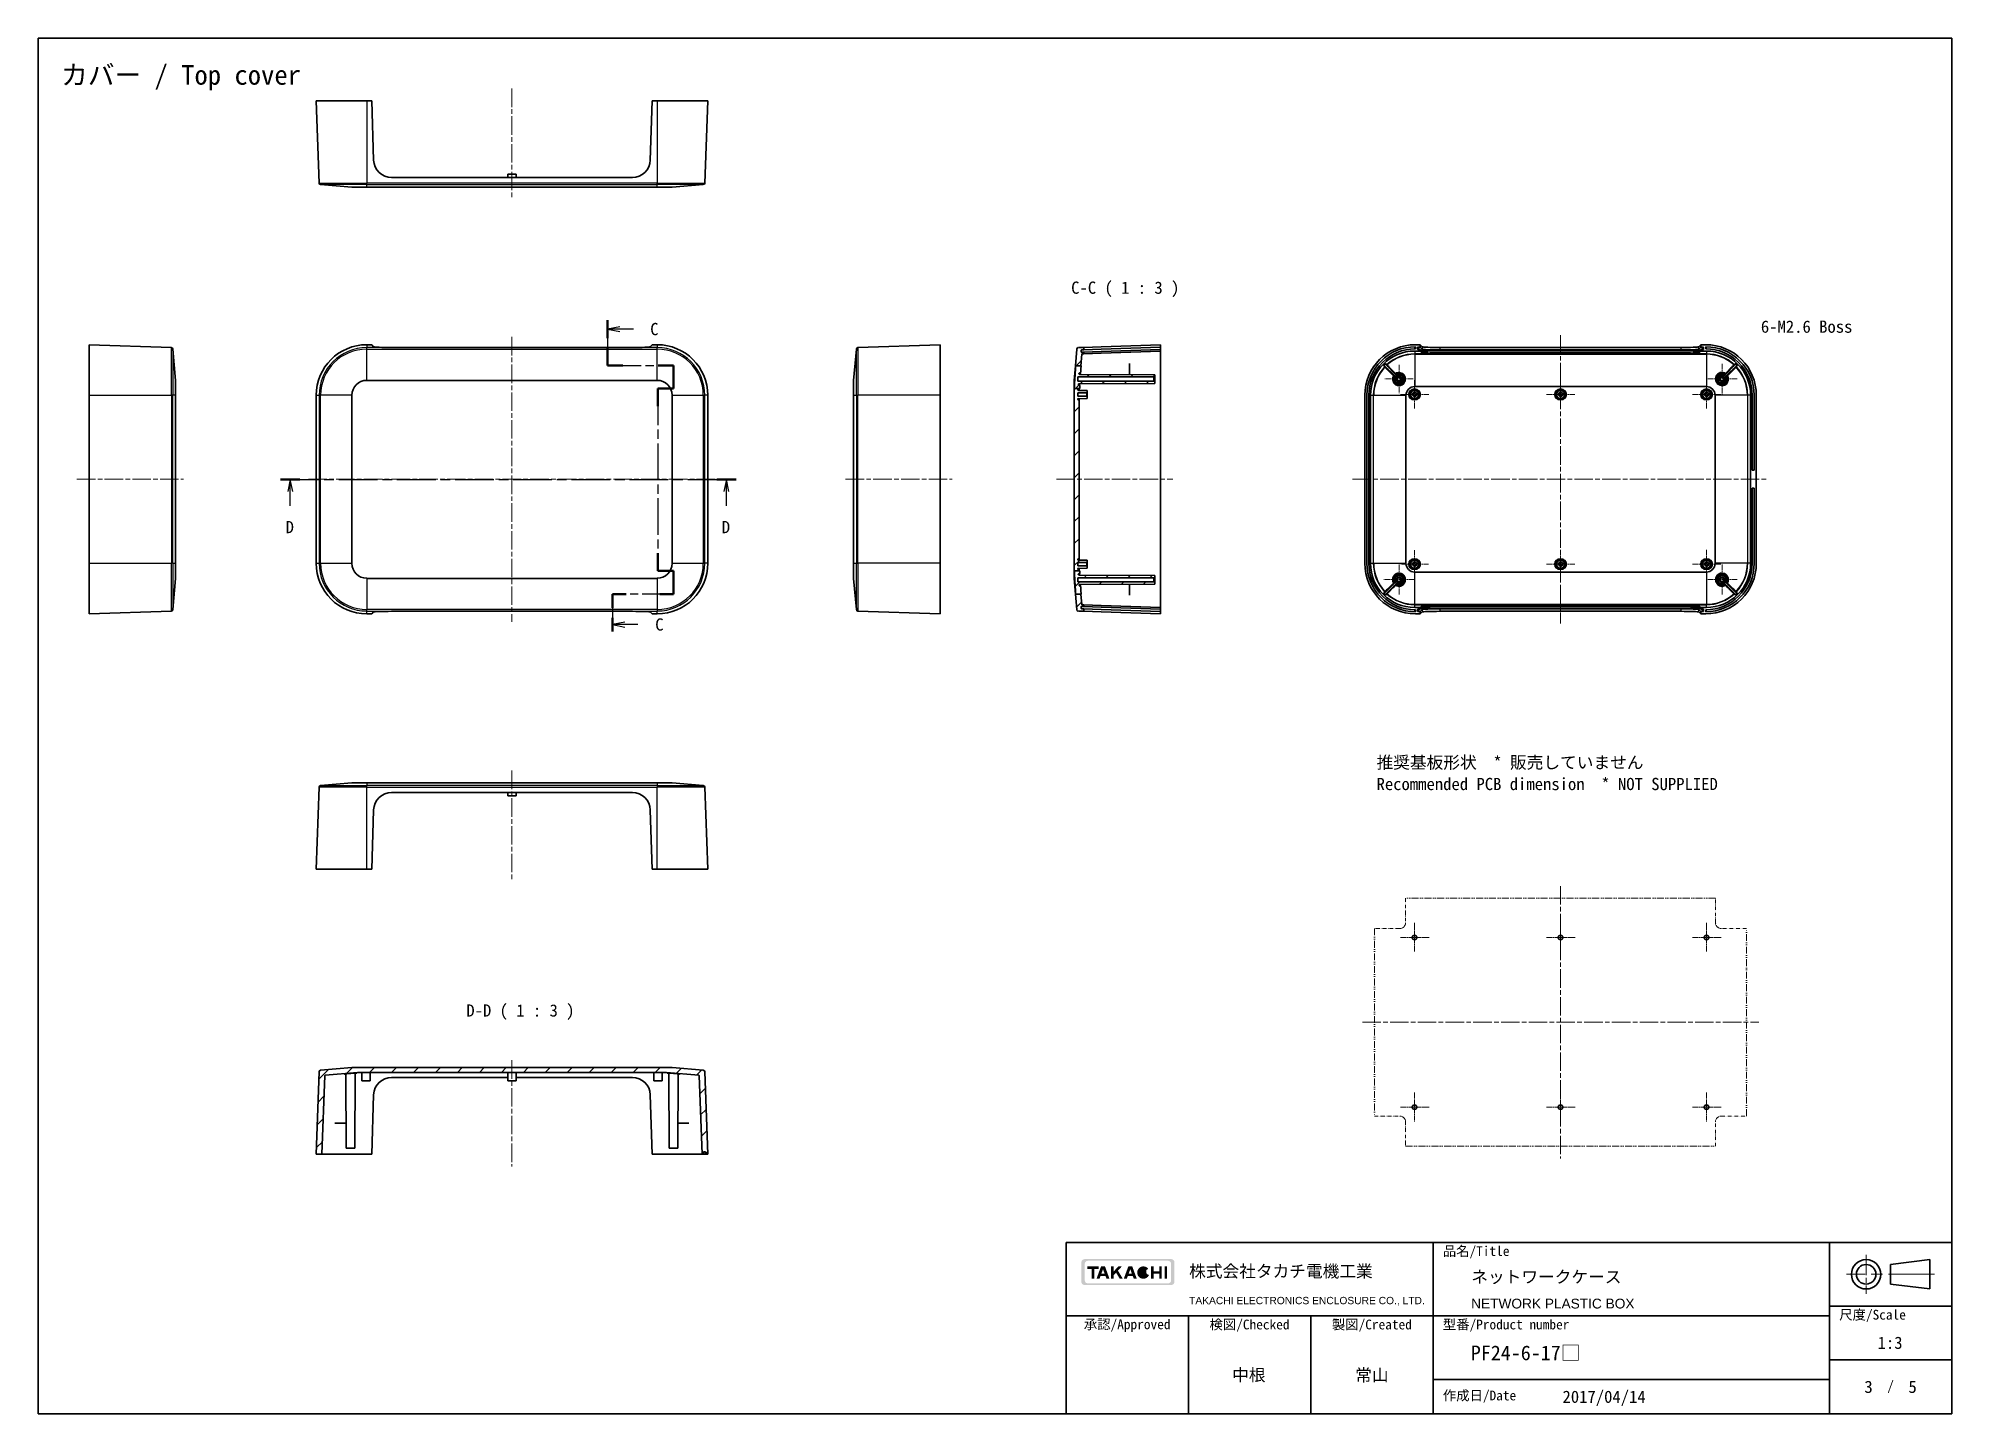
# Model space of a CAD drawing. Header units: millimetres. Extents: x 29 to 4761, y 16 to 859.
# Drawn here: x 1808 to 2981, y 16 to 859 of the extents above; entities that cross this region are included whole.
import ezdxf
from ezdxf.enums import TextEntityAlignment as Align

# ---------------------------------------------------------------- set-up
doc = ezdxf.new("R2010")
doc.units = ezdxf.units.MM
doc.header["$LTSCALE"] = 2
doc.linetypes.add('CHAIN', pattern=[0.3543, 0.2362, -0.0295, 0.0591, -0.0295])
doc.linetypes.add('DASH_DOUBLE_DOT', pattern=[0.4398, 0.24, -0.06, 0.0098, -0.06, 0.01, -0.06])
for name, color, linetype, lineweight in [('Border (ISO)', 7, 'Continuous', 35), ('Hatch (ISO)', 1, 'Continuous', 18), ('Section Line (ISO)', 7, 'CHAIN', 25), ('Symbol (ISO)', 7, 'Continuous', 18), ('Title (ISO)', 7, 'Continuous', 35), ('Visible (ISO)', 7, 'Continuous', 35), ('Visible Narrow (ISO)', 7, 'Continuous', 25)]:
    doc.layers.add(name, color=color, linetype=linetype, lineweight=lineweight)
doc.layers.add('Center Mark (ISO)', color=7, linetype='Continuous', lineweight=18, true_color=0x80ffff)
doc.layers.add('Centerline (ISO)', color=7, linetype='Continuous', lineweight=18, true_color=0x80ffff)
doc.styles.add('textstyle4', font='msgothic.ttc')
doc.styles.add('textstyle5', font='arial.ttf')
pattern_1 = [(45, (1765, -8), (-6.73519, 6.73519), [])]

msp = doc.modelspace()

# ---------------------------------------------------------------- texts
at = {"layer": 'Symbol (ISO)', "color": 7, "attachment_point": 4, "style": 'textstyle4'}
for s, insert, char_height, width, line_spacing_factor in [('{\\fMS Gothic|b0|i0|undefinedundefined|undefinedundefined;\\H12.0000;カバー / Top cover}', (1822.5, 834.8), 12, 145.965, 1.5), ('{6-M2.6 Boss}', (2864.5, 682.2), 7.5, 59.693, 1.5), ('{推奨基板形状\u3000* 販売していません\\PRecommended PCB dimension\u3000* NOT SUPPLIED}', (2628.9, 408.5), 7.5, 235, 1.058182)]:
    msp.add_mtext(s, dxfattribs=dict(at, insert=insert, char_height=char_height, width=width, line_spacing_factor=line_spacing_factor))
at = {"layer": 'Symbol (ISO)', "color": 7, "char_height": 7.5, "attachment_point": 7, "style": 'textstyle4'}
for s, insert in [('C-C ( 1 : 3 )', (2441.7, 700.4)), ('D-D ( 1 : 3 )', (2070.9, 257.4))]:
    msp.add_mtext(s, dxfattribs=dict(at, insert=insert))

# ---------------------------------------------------------------- blocks, each defined once
blk = doc.blocks.new('図面枠 tk図枠')
at = {"layer": 'Border (ISO)'}
for p, q in [((14.5, 289), (405.5, 289)), ((14.5, 289), (14.5, 8)), ((405.5, 289), (405.5, 8)), ((14.5, 8), (405.5, 8))]:
    blk.add_line(p, q, dxfattribs=at)
blk = doc.blocks.new('表題欄 tk表題欄')
at = {"layer": 'Hatch (ISO)', "transparency": 33554687}
h = blk.add_hatch(color=256, dxfattribs=at)
edge = h.paths.add_edge_path(flags=0)
edge.add_arc((95.58, 236.3), 0.596, 270, 360)
edge.add_line((96.17, 236.3), (96.17, 239.71))
edge.add_arc((95.58, 239.71), 0.596, 0, 90)
edge.add_line((95.58, 240.31), (79.14, 240.31))
edge.add_arc((79.14, 239.71), 0.596, 90, 180)
edge.add_line((78.54, 239.71), (78.54, 236.3))
edge.add_arc((79.14, 236.3), 0.596, 180, 270)
edge.add_line((79.14, 235.7), (95.58, 235.7))
edge = h.paths.add_edge_path(flags=0)
edge.add_line((77.84, 239.96), (77.84, 236.05))
edge.add_arc((78.54, 236.05), 0.702, 180, 270)
edge.add_line((78.54, 235.35), (96.17, 235.35))
edge.add_arc((96.17, 236.05), 0.702, 270, 360)
edge.add_line((96.87, 236.05), (96.87, 239.96))
edge.add_arc((96.17, 239.96), 0.702, 0, 90)
edge.add_line((96.17, 240.66), (78.54, 240.66))
edge.add_arc((78.54, 239.96), 0.702, 90, 180)
for points in [[(79.07, 239.15), (79.07, 238.66), (79.92, 238.66), (79.92, 236.66), (80.51, 236.66), (80.51, 238.66), (81.36, 238.66), (81.36, 239.15)], [(85.68, 236.66), (84.94, 237.89), (84.42, 237.32), (84.42, 236.66), (83.9, 236.66), (83.9, 239.15), (84.42, 239.15), (84.42, 238.1), (85.39, 239.15), (86.11, 239.15), (85.32, 238.3), (86.3, 236.66)], [(92.09, 239.15), (92.09, 236.66), (92.61, 236.66), (92.61, 237.66), (93.77, 237.66), (93.77, 236.66), (94.29, 236.66), (94.29, 239.15), (93.77, 239.15), (93.77, 238.15), (92.61, 238.15), (92.61, 239.15)], [(94.84, 239.15), (94.84, 236.66), (95.36, 236.66), (95.36, 239.15)]]:
    blk.add_hatch(color=256, dxfattribs=at).paths.add_polyline_path(points, flags=0)
h = blk.add_hatch(color=256, dxfattribs=at)
h.paths.add_polyline_path([(82.59, 237.71), (81.95, 237.71), (82.27, 238.58)], flags=0)
h.paths.add_polyline_path([(82.78, 237.2), (81.76, 237.2), (81.57, 236.66), (80.95, 236.66), (81.86, 239.15), (82.68, 239.15), (83.59, 236.66), (82.98, 236.66)], flags=0)
h = blk.add_hatch(color=256, dxfattribs=at)
h.paths.add_polyline_path([(87.53, 237.71), (88.16, 237.71), (87.85, 238.58)], flags=0)
h.paths.add_polyline_path([(87.14, 236.66), (87.34, 237.2), (88.35, 237.2), (88.55, 236.66), (89.17, 236.66), (88.25, 239.15), (87.44, 239.15), (86.52, 236.66)], flags=0)
h = blk.add_hatch(color=256, dxfattribs=at)
edge = h.paths.add_edge_path(flags=0)
edge.add_arc((90.52, 237.9), 1.27, 38.5505, 336.582)
edge.add_line((91.69, 237.4), (91.17, 237.62))
edge.add_ellipse((90.52, 237.9), major_axis=(0, -0.8), ratio=0.867347, start_angle=-235.349, end_angle=69.4109, ccw=False)
edge.add_line((91.09, 238.36), (91.52, 238.7))
at = {"layer": 'Title (ISO)'}
for p, q in [((74.71, 244.05), (255.71, 244.05)), ((74.71, 209.05), (74.71, 244.05)), ((149.71, 244.05), (149.71, 209.05)), ((230.71, 244.05), (230.71, 209.05)), ((255.71, 244.05), (255.71, 209.05)), ((243.21, 239.55), (251.21, 240.55)), ((243.21, 239.55), (243.21, 235.55)), ((251.21, 234.55), (251.21, 240.55)), ((243.21, 235.55), (251.21, 234.55)), ((230.71, 231.05), (255.71, 231.05)), ((74.71, 229.05), (230.71, 229.05)), ((99.71, 229.05), (99.71, 209.05)), ((124.71, 229.05), (124.71, 209.05)), ((230.71, 220.05), (255.71, 220.05)), ((149.71, 216.05), (230.71, 216.05)), ((255.71, 209.05), (74.71, 209.05))]:
    blk.add_line(p, q, dxfattribs=at)
at = {"layer": 'Title (ISO)', "color": 4, "linetype": 'CHAIN', "lineweight": 18, "ltscale": 8.88956}
blk.add_line((238.21, 241.55), (238.21, 233.55), dxfattribs=at)
at = {"layer": 'Title (ISO)', "color": 4, "linetype": 'CHAIN', "lineweight": 18, "ltscale": 20.001633}
blk.add_line((252.21, 237.55), (234.21, 237.55), dxfattribs=at)
at = {"layer": 'Title (ISO)'}
for radius in [3, 2]:
    blk.add_circle((238.21, 237.55), radius, dxfattribs=at)
at = {"layer": 'Title (ISO)', "color": 1, "char_height": 2, "line_spacing_factor": 1.5, "style": 'textstyle4'}
for s, insert, attachment_point in [('\\fMS Gothic|b0|i0|undefinedundefined|undefinedundefined;\\H2.0000;品名/Title', (151.71, 242.05), 4), ('\\fMS Gothic|b0|i0|undefinedundefined|undefinedundefined;\\H2.0000;承認/Approved', (87.21, 227.05), 5), ('\\fMS Gothic|b0|i0|undefinedundefined|undefinedundefined;\\H2.0000;検図/Checked', (112.21, 227.05), 5), ('\\fMS Gothic|b0|i0|undefinedundefined|undefinedundefined;\\H2.0000;製図/Created', (137.21, 227.05), 5), ('\\fMS Gothic|b0|i0|undefinedundefined|undefinedundefined;\\H2.0000;型番/Product number', (151.71, 227.05), 4), ('\\fMS Gothic|b0|i0|undefinedundefined|undefinedundefined;\\H2.0000;尺度/Scale', (232.71, 229.05), 4), ('\\fMS Gothic|b0|i0|undefinedundefined|undefinedundefined;\\H2.0000;作成日/Date', (151.71, 212.55), 4)]:
    blk.add_mtext(s, dxfattribs=dict(at, insert=insert, attachment_point=attachment_point))
at = {"layer": 'Title (ISO)', "color": 7, "line_spacing_factor": 1.5, "style": 'textstyle4'}
for s, insert, char_height, attachment_point in [('株式会社タカチ電機工業', (99.87, 238.05), 2.5, 4), ('\\fArial|b0|i0|undefinedundefined|undefinedundefined;\\H1.4986;TAKACHI ELECTRONICS ENCLOSURE CO., LTD.', (99.87, 232.05), 1.4986, 4), ('\\fMS Gothic|b0|i0|undefinedundefined|undefinedundefined;\\H2.0000;/', (243.21, 214.55), 2, 5)]:
    blk.add_mtext(s, dxfattribs=dict(at, insert=insert, char_height=char_height, attachment_point=attachment_point))
at = {"layer": 'Title (ISO)', "color": 7}
for tag, height, style, p in [('<品名>', 2.5, 'textstyle4', (157.54, 237)), ('<Title>', 2, 'textstyle5', (157.5, 231.55)), ('<型番>', 3, 'textstyle4', (157.44, 221.49))]:
    blk.add_attdef(tag, text='', height=height, dxfattribs=dict(at, style=style)).set_placement(p, align=Align.MIDDLE_LEFT)
at = {"layer": 'Title (ISO)', "color": 7, "style": 'textstyle4'}
for tag, p in [('<尺度>', (243.11, 223.55)), ('<承認>', (87.21, 217.05)), ('<検図>', (112.07, 217)), ('<製図>', (137.21, 216.96)), ('<ページ_No.>', (238.86, 214.55)), ('<総ページ数>', (247.71, 214.55)), ('作成日', (184.67, 212.53))]:
    blk.add_attdef(tag, text='', height=2.5, dxfattribs=at).set_placement(p, align=Align.MIDDLE_CENTER)
blk = doc.blocks.new('2dTransSection2')
at = {"layer": 'Section Line (ISO)', "linetype": 'CHAIN', "ltscale": 15.929393}
blk.add_line((130.82, 231.4), (130.82, 222.12), dxfattribs=at)
at = {"layer": 'Section Line (ISO)', "linetype": 'Continuous', "lineweight": 50}
for p, q in [((130.82, 231.4), (130.82, 227.76)), ((130.82, 225.76), (130.82, 222.12)), ((130.82, 222.12), (133.98, 222.12)), ((141.14, 222.12), (144.3, 222.12)), ((144.3, 222.12), (144.3, 217.45)), ((144.3, 217.45), (141.13, 217.45)), ((141.13, 217.45), (141.13, 213.85)), ((141.13, 183.82), (141.13, 180.21)), ((141.13, 180.21), (144.3, 180.21)), ((144.3, 180.21), (144.3, 175.41)), ((134.66, 175.41), (131.84, 175.41)), ((131.84, 175.41), (131.84, 172.62)), ((144.3, 175.41), (141.48, 175.41)), ((131.84, 170.62), (131.84, 167.83))]:
    blk.add_line(p, q, dxfattribs=at)
at = {"layer": 'Section Line (ISO)', "linetype": 'Continuous'}
for p, q in [((133.32, 230.08), (130.82, 229.58)), ((133.32, 229.58), (130.82, 229.58)), ((130.82, 229.58), (133.32, 229.08)), ((136.14, 229.58), (133.32, 229.58)), ((134.34, 169.72), (131.84, 169.22)), ((134.34, 169.22), (131.84, 169.22)), ((131.84, 169.22), (134.34, 168.72)), ((137.04, 169.22), (134.34, 169.22))]:
    blk.add_line(p, q, dxfattribs=at)
at = {"layer": 'Section Line (ISO)', "linetype": 'CHAIN', "ltscale": 14.563252}
blk.add_line((130.82, 222.12), (144.3, 222.12), dxfattribs=at)
at = {"layer": 'Section Line (ISO)', "linetype": 'CHAIN', "ltscale": 5.182493}
blk.add_line((144.3, 222.12), (144.3, 217.45), dxfattribs=at)
at = {"layer": 'Section Line (ISO)', "linetype": 'CHAIN', "ltscale": 3.518429}
blk.add_line((144.3, 217.45), (141.13, 217.45), dxfattribs=at)
at = {"layer": 'Section Line (ISO)', "linetype": 'CHAIN', "ltscale": 15.821041}
blk.add_line((141.13, 217.45), (141.13, 180.21), dxfattribs=at)
at = {"layer": 'Section Line (ISO)', "linetype": 'CHAIN', "ltscale": 3.519132}
blk.add_line((141.13, 180.21), (144.3, 180.21), dxfattribs=at)
at = {"layer": 'Section Line (ISO)', "linetype": 'CHAIN', "ltscale": 5.342423}
blk.add_line((144.3, 180.21), (144.3, 175.41), dxfattribs=at)
at = {"layer": 'Section Line (ISO)', "linetype": 'CHAIN', "ltscale": 13.601645}
blk.add_line((144.3, 175.41), (131.84, 175.41), dxfattribs=at)
at = {"layer": 'Section Line (ISO)', "linetype": 'CHAIN', "ltscale": 13.520796}
blk.add_line((131.84, 175.41), (131.84, 167.83), dxfattribs=at)
at = {"layer": 'Section Line (ISO)', "char_height": 2.5, "attachment_point": 7, "style": 'textstyle4'}
for insert in [(139.55, 228.31), (140.57, 167.95)]:
    blk.add_mtext('C', dxfattribs=dict(at, insert=insert))
blk = doc.blocks.new('2dTransSection3')
at = {"layer": 'Section Line (ISO)', "linetype": 'CHAIN', "ltscale": 16.769724}
blk.add_line((64.02, 198.89), (157.08, 198.89), dxfattribs=at)
at = {"layer": 'Section Line (ISO)', "linetype": 'Continuous', "lineweight": 50}
for p, q in [((64.02, 198.89), (67.96, 198.89)), ((153.14, 198.89), (157.08, 198.89))]:
    blk.add_line(p, q, dxfattribs=at)
at = {"layer": 'Section Line (ISO)', "linetype": 'Continuous'}
for p, q in [((65.99, 198.89), (65.49, 196.39)), ((65.99, 196.39), (65.99, 198.89)), ((66.49, 196.39), (65.99, 198.89)), ((65.99, 193.51), (65.99, 196.39)), ((155.11, 198.89), (154.61, 196.39)), ((155.11, 196.39), (155.11, 198.89)), ((155.61, 196.39), (155.11, 198.89)), ((155.11, 193.51), (155.11, 196.39))]:
    blk.add_line(p, q, dxfattribs=at)
at = {"layer": 'Section Line (ISO)', "char_height": 2.5, "attachment_point": 7, "style": 'textstyle4'}
for insert in [(65.04, 187.89), (154.17, 187.89)]:
    blk.add_mtext('D', dxfattribs=dict(at, insert=insert))

# ---------------------------------------------------------------- hatches: boundary and pattern name
at = {"layer": 'Hatch (ISO)', "transparency": 33554687}
h = msp.add_hatch(dxfattribs=at)
h.set_pattern_fill('ANSI31', color=256, scale=76.2, style=0, pattern_type=0)
h.set_pattern_definition(pattern_1)
edge = h.paths.add_edge_path(flags=0)
edge.add_line((2444.5, 658.3), (2447.6, 658.3))
edge.add_line((2447.6, 658.3), (2448.2, 665.3))
edge.add_ellipse((2448.5, 665.3), major_axis=(-0.299, 0.025), ratio=1, start_angle=-83.1588, end_angle=0, ccw=False)
edge.add_line((2448.5, 665.6), (2449.5, 665.6))
edge.add_line((2449.5, 665.6), (2449.5, 666.6))
edge.add_line((2449.5, 666.6), (2448, 666.6))
edge.add_ellipse((2448, 666.7), major_axis=(0.0035, -0.0999), ratio=1, start_angle=-90, end_angle=0, ccw=False)
edge.add_line((2447.9, 666.7), (2447.9, 667.9))
edge.add_ellipse((2448, 667.9), major_axis=(-0.0999, -0.0035), ratio=1, start_angle=-90, end_angle=0, ccw=False)
edge.add_line((2448, 668), (2449.5, 668))
edge.add_line((2449.5, 668), (2449.5, 669.5))
edge.add_line((2449.5, 669.5), (2446.1, 669.4))
edge.add_ellipse((2446.1, 668.4), major_axis=(-0.035, 0.999), ratio=1, start_angle=0, end_angle=83.1588)
edge.add_line((2445.1, 668.5), (2444.3, 658.3))
edge.add_line((2444.3, 658.3), (2444.5, 658.3))
edge = h.paths.add_edge_path(flags=0)
edge.add_line((2444.5, 518.2), (2447.7, 518.2))
edge.add_line((2447.7, 518.2), (2447.8, 518.2))
edge.add_spline(control_points=[(2447.8, 518.2), (2447.6, 520.9), (2447.5, 523.1)], knot_values=[0, 0, 0, 0.267939, 0.267939, 0.267939], degree=2, periodic=0)
edge.add_spline(control_points=[(2447.5, 523.1), (2447.5, 523.2), (2447.5, 523.2), (2447.4, 523.3), (2447.4, 523.3), (2447.4, 523.3), (2447.3, 523.4), (2447.3, 523.4), (2447.2, 523.4), (2447.2, 523.4)], knot_values=[-0.045191, -0.045191, -0.045191, -0.045191, -0.034339, -0.034339, -0.023485, -0.023485, -0.011747, -0.011747, 0, 0, 0, 0], degree=3, periodic=0)
edge.add_line((2447.2, 523.4), (2446.9, 523.4))
edge.add_spline(control_points=[(2446.9, 523.4), (2446.9, 523.4), (2446.8, 523.4), (2446.7, 523.5), (2446.6, 523.5), (2446.6, 523.6), (2446.5, 523.6), (2446.5, 523.7), (2446.4, 523.8), (2446.4, 523.9)], knot_values=[-0.07539, -0.07539, -0.07539, -0.07539, -0.057217, -0.057217, -0.039044, -0.039044, -0.019513, -0.019513, 0, 0, 0, 0], degree=3, periodic=0)
edge.add_spline(control_points=[(2446.4, 523.9), (2446.4, 523.9), (2446.5, 524), (2446.5, 524), (2446.5, 524.1), (2446.6, 524.2), (2446.7, 524.2), (2446.8, 524.3), (2446.9, 524.3), (2446.9, 524.3)], knot_values=[-0.067755, -0.067755, -0.067755, -0.067755, -0.053455, -0.053455, -0.03915, -0.03915, -0.019584, -0.019584, 0, 0, 0, 0], degree=3, periodic=0)
edge.add_line((2446.9, 524.3), (2492.9, 524.5))
edge.add_line((2492.9, 524.5), (2492.9, 525.4))
edge.add_line((2492.9, 525.4), (2492.4, 525.9))
edge.add_line((2492.4, 525.9), (2445.8, 525.9))
edge.add_line((2445.8, 525.9), (2445.8, 528.4))
edge.add_line((2445.8, 528.4), (2492.4, 528.4))
edge.add_line((2492.4, 528.4), (2492.9, 528.9))
edge.add_line((2492.9, 528.9), (2492.9, 529.8))
edge.add_line((2492.9, 529.8), (2446.5, 530))
edge.add_spline(control_points=[(2446.5, 530), (2446.5, 530), (2446.4, 530.1), (2446.4, 530.1), (2446.3, 530.1), (2446.2, 530.1), (2446.2, 530.2), (2446.1, 530.3), (2446.1, 530.3), (2446, 530.4)], knot_values=[-0.061452, -0.061452, -0.061452, -0.061452, -0.050247, -0.050247, -0.039049, -0.039049, -0.019499, -0.019499, 0, 0, 0, 0], degree=3, periodic=0)
edge.add_spline(control_points=[(2446, 530.4), (2446, 530.4), (2446, 530.5), (2446.1, 530.5), (2446.1, 530.6), (2446.1, 530.7), (2446.1, 530.7), (2446.2, 530.8), (2446.3, 530.8), (2446.4, 530.9), (2446.5, 530.9), (2446.5, 530.9)], knot_values=[-0.08129, -0.08129, -0.08129, -0.08129, -0.070032, -0.070032, -0.058772, -0.058772, -0.039212, -0.039212, -0.019615, -0.019615, 0, 0, 0, 0], degree=3, periodic=0)
edge.add_line((2446.5, 530.9), (2446.7, 530.9))
edge.add_spline(control_points=[(2446.7, 530.9), (2446.7, 530.9), (2446.7, 530.9), (2446.8, 530.9), (2446.8, 530.9), (2446.9, 531), (2446.9, 531), (2447, 531), (2447, 531.1), (2447, 531.1), (2447, 531.2), (2447, 531.2)], knot_values=[-0.048635, -0.048635, -0.048635, -0.048635, -0.041878, -0.041878, -0.035123, -0.035123, -0.023391, -0.023391, -0.011691, -0.011691, 0, 0, 0, 0], degree=3, periodic=0)
edge.add_spline(control_points=[(2447, 531.2), (2447, 532), (2446.9, 532.6)], knot_values=[1.018769, 1.018769, 1.018769, 1.206782, 1.206782, 1.206782], degree=2, periodic=0)
edge.add_line((2446.9, 532.6), (2446.5, 532.6))
edge.add_line((2446.5, 532.6), (2443.7, 532.6))
edge.add_spline(control_points=[(2443.7, 532.6), (2443.8, 527.8), (2444.5, 518.2)], knot_values=[2.572998, 2.572998, 2.572998, 3.792231, 3.792231, 3.792231], degree=2, periodic=0)
edge = h.paths.add_edge_path(flags=0)
edge.add_line((2448.2, 512), (2447.7, 518.2))
edge.add_line((2447.7, 518.2), (2444.5, 518.2))
edge.add_line((2444.5, 518.2), (2444.3, 518.2))
edge.add_line((2444.3, 518.2), (2445.1, 508.8))
edge.add_ellipse((2446.1, 508.9), major_axis=(-0.996, -0.084), ratio=1, start_angle=0, end_angle=83.1588)
edge.add_line((2446.1, 507.9), (2449.5, 507.8))
edge.add_line((2449.5, 507.8), (2449.5, 509.3))
edge.add_line((2449.5, 509.3), (2448, 509.4))
edge.add_ellipse((2448, 509.5), major_axis=(-0.0035, -0.0999), ratio=1, start_angle=-90, end_angle=0, ccw=False)
edge.add_line((2447.9, 509.5), (2447.9, 510.7))
edge.add_ellipse((2448, 510.7), major_axis=(-0.0999, 0.0035), ratio=1, start_angle=-90, end_angle=0, ccw=False)
edge.add_line((2448, 510.8), (2449.5, 510.7))
edge.add_line((2449.5, 510.7), (2449.5, 511.7))
edge.add_line((2449.5, 511.7), (2448.5, 511.7))
edge.add_ellipse((2448.5, 512), major_axis=(-0.01, -0.3), ratio=1, start_angle=-83.1588, end_angle=0, ccw=False)
edge = h.paths.add_edge_path(flags=0)
edge.add_line((2443.6, 644.4), (2446.5, 644.4))
edge.add_line((2446.5, 644.4), (2446.9, 644.4))
edge.add_spline(control_points=[(2446.9, 644.4), (2447, 645.2), (2447, 646.1)], knot_values=[2.453567, 2.453567, 2.453567, 2.680233, 2.680233, 2.680233], degree=2, periodic=0)
edge.add_spline(control_points=[(2447, 646.1), (2447, 646.1), (2447, 646.1), (2447, 646.2), (2447, 646.2), (2447, 646.3), (2446.9, 646.3), (2446.9, 646.3), (2446.9, 646.4), (2446.8, 646.4), (2446.7, 646.4), (2446.7, 646.4)], knot_values=[-0.048641, -0.048641, -0.048641, -0.048641, -0.041956, -0.041956, -0.03527, -0.03527, -0.023544, -0.023544, -0.011781, -0.011781, 0, 0, 0, 0], degree=3, periodic=0)
edge.add_line((2446.7, 646.4), (2446.5, 646.4))
edge.add_spline(control_points=[(2446.5, 646.4), (2446.5, 646.4), (2446.5, 646.4), (2446.4, 646.4), (2446.4, 646.4), (2446.3, 646.5), (2446.2, 646.5), (2446.1, 646.6), (2446.1, 646.7), (2446, 646.8), (2446, 646.9), (2446, 646.9)], knot_values=[-0.081285, -0.081285, -0.081285, -0.081285, -0.069928, -0.069928, -0.058569, -0.058569, -0.039009, -0.039009, -0.01949, -0.01949, 0, 0, 0, 0], degree=3, periodic=0)
edge.add_spline(control_points=[(2446, 646.9), (2446.1, 647), (2446.1, 647), (2446.1, 647.1), (2446.1, 647.1), (2446.2, 647.2), (2446.3, 647.2), (2446.4, 647.3), (2446.4, 647.3), (2446.5, 647.3)], knot_values=[-0.061453, -0.061453, -0.061453, -0.061453, -0.050344, -0.050344, -0.03923, -0.03923, -0.019633, -0.019633, 0, 0, 0, 0], degree=3, periodic=0)
edge.add_line((2446.5, 647.3), (2492.9, 647.5))
edge.add_line((2492.9, 647.5), (2492.9, 648.4))
edge.add_line((2492.9, 648.4), (2492.4, 648.9))
edge.add_line((2492.4, 648.9), (2445.8, 648.9))
edge.add_line((2445.8, 648.9), (2445.8, 651.4))
edge.add_line((2445.8, 651.4), (2492.4, 651.4))
edge.add_line((2492.4, 651.4), (2492.9, 651.9))
edge.add_line((2492.9, 651.9), (2492.9, 652.8))
edge.add_line((2492.9, 652.8), (2446.9, 653))
edge.add_spline(control_points=[(2446.9, 653), (2446.9, 653), (2446.8, 653.1), (2446.7, 653.1), (2446.7, 653.1), (2446.6, 653.2), (2446.5, 653.2), (2446.5, 653.3), (2446.4, 653.4), (2446.4, 653.4)], knot_values=[-0.067751, -0.067751, -0.067751, -0.067751, -0.053393, -0.053393, -0.039041, -0.039041, -0.019511, -0.019511, 0, 0, 0, 0], degree=3, periodic=0)
edge.add_spline(control_points=[(2446.4, 653.4), (2446.4, 653.5), (2446.5, 653.6), (2446.5, 653.7), (2446.5, 653.7), (2446.6, 653.8), (2446.7, 653.8), (2446.8, 653.9), (2446.9, 653.9), (2446.9, 653.9)], knot_values=[-0.075396, -0.075396, -0.075396, -0.075396, -0.05727, -0.05727, -0.039141, -0.039141, -0.019575, -0.019575, 0, 0, 0, 0], degree=3, periodic=0)
edge.add_line((2446.9, 653.9), (2447.2, 653.9))
edge.add_spline(control_points=[(2447.2, 653.9), (2447.2, 653.9), (2447.3, 653.9), (2447.3, 653.9), (2447.4, 654), (2447.4, 654), (2447.4, 654), (2447.5, 654.1), (2447.5, 654.1), (2447.5, 654.2)], knot_values=[-0.04519, -0.04519, -0.04519, -0.04519, -0.034304, -0.034304, -0.023422, -0.023422, -0.011707, -0.011707, 0, 0, 0, 0], degree=3, periodic=0)
edge.add_spline(control_points=[(2447.5, 654.2), (2447.6, 656.1), (2447.8, 658.3)], knot_values=[3.414896, 3.414896, 3.414896, 3.643171, 3.643171, 3.643171], degree=2, periodic=0)
edge.add_line((2447.8, 658.3), (2447.6, 658.3))
edge.add_line((2447.6, 658.3), (2444.5, 658.3))
edge.add_spline(control_points=[(2444.5, 658.3), (2443.8, 649.2), (2443.6, 644.4)], knot_values=[0, 0, 0, 1.200921, 1.200921, 1.200921], degree=2, periodic=0)
edge = h.paths.add_edge_path(flags=0)
edge.add_line((2446.5, 532.6), (2446.5, 533.1))
edge.add_ellipse((2446.2, 533.1), major_axis=(0.3, 0), ratio=1, start_angle=0, end_angle=90)
edge.add_line((2446.2, 533.4), (2446.1, 533.4))
edge.add_ellipse((2446.1, 533.8), major_axis=(0, -0.37), ratio=1, start_angle=-90, end_angle=0, ccw=False)
edge.add_ellipse((2446.1, 533.8), major_axis=(-0.37, 0.018), ratio=1, start_angle=-86.8841, end_angle=0, ccw=False)
edge.add_line((2446.1, 534.1), (2451.5, 534.2))
edge.add_line((2451.5, 534.2), (2451.5, 535.4))
edge.add_line((2451.5, 535.4), (2451.2, 535.7))
edge.add_line((2451.2, 535.7), (2445.8, 535.7))
edge.add_line((2445.8, 535.7), (2445.8, 537.7))
edge.add_line((2445.8, 537.7), (2451.2, 537.7))
edge.add_line((2451.2, 537.7), (2451.5, 538))
edge.add_line((2451.5, 538), (2451.5, 539.2))
edge.add_line((2451.5, 539.2), (2446.1, 539.2))
edge.add_ellipse((2446.1, 539.6), major_axis=(-0.002, -0.37), ratio=1, start_angle=-86.8841, end_angle=0, ccw=False)
edge.add_ellipse((2446.1, 539.5), major_axis=(-0.37, 0), ratio=1, start_angle=-90, end_angle=0, ccw=False)
edge.add_line((2446.1, 539.9), (2446.2, 539.9))
edge.add_ellipse((2446.2, 540.2), major_axis=(0, -0.3), ratio=1, start_angle=0, end_angle=90)
edge.add_line((2446.5, 540.2), (2446.5, 637.1))
edge.add_ellipse((2446.2, 637.1), major_axis=(0.3, 0), ratio=1, start_angle=0, end_angle=90)
edge.add_line((2446.2, 637.4), (2446.1, 637.4))
edge.add_ellipse((2446.1, 637.8), major_axis=(0, -0.37), ratio=1, start_angle=-90, end_angle=0, ccw=False)
edge.add_ellipse((2446.1, 637.8), major_axis=(-0.37, 0.018), ratio=1, start_angle=-86.8841, end_angle=0, ccw=False)
edge.add_line((2446.1, 638.1), (2451.5, 638.2))
edge.add_line((2451.5, 638.2), (2451.5, 639.4))
edge.add_line((2451.5, 639.4), (2451.2, 639.7))
edge.add_line((2451.2, 639.7), (2445.8, 639.7))
edge.add_line((2445.8, 639.7), (2445.8, 641.7))
edge.add_line((2445.8, 641.7), (2451.2, 641.7))
edge.add_line((2451.2, 641.7), (2451.5, 642))
edge.add_line((2451.5, 642), (2451.5, 643.2))
edge.add_line((2451.5, 643.2), (2446.1, 643.2))
edge.add_ellipse((2446.1, 643.6), major_axis=(-0.002, -0.37), ratio=1, start_angle=-86.8841, end_angle=0, ccw=False)
edge.add_ellipse((2446.1, 643.5), major_axis=(-0.37, 0), ratio=1, start_angle=-90, end_angle=0, ccw=False)
edge.add_line((2446.1, 643.9), (2446.2, 643.9))
edge.add_ellipse((2446.2, 644.2), major_axis=(0, -0.3), ratio=1, start_angle=0, end_angle=90)
edge.add_line((2446.5, 644.2), (2446.5, 644.4))
edge.add_line((2446.5, 644.4), (2443.6, 644.4))
edge.add_line((2443.6, 644.4), (2443.5, 644.4))
edge.add_line((2443.5, 644.4), (2443.5, 532.6))
edge.add_line((2443.5, 532.6), (2443.7, 532.6))
edge.add_line((2443.7, 532.6), (2446.5, 532.6))
h = msp.add_hatch(dxfattribs=at)
h.set_pattern_fill('ANSI31', color=256, scale=76.2, style=0, pattern_type=0)
h.set_pattern_definition(pattern_1)
edge = h.paths.add_edge_path(flags=0)
edge.add_ellipse((2216.1, 225.5), major_axis=(0.999, 0.035), ratio=1, start_angle=0, end_angle=83.1588)
edge.add_line((2216.2, 226.5), (2197.1, 228.1))
edge.add_line((2197.1, 228.1), (2000.8, 228.1))
edge.add_line((2000.8, 228.1), (1981.6, 226.5))
edge.add_ellipse((1981.7, 225.5), major_axis=(-0.084, 0.996), ratio=1, start_angle=0, end_angle=83.1588)
edge.add_line((1980.7, 225.5), (1978.9, 175.1))
edge.add_line((1978.9, 175.1), (1982.4, 175.1))
edge.add_line((1982.4, 175.1), (1984.1, 223.2))
edge.add_ellipse((1984.4, 223.1), major_axis=(-0.3, 0.01), ratio=1, start_angle=-83.1588, end_angle=0, ccw=False)
edge.add_line((1984.4, 223.4), (2004.1, 225.1))
edge.add_line((2004.1, 225.1), (2193.7, 225.1))
edge.add_line((2193.7, 225.1), (2213.5, 223.4))
edge.add_ellipse((2213.4, 223.1), major_axis=(0.025, 0.299), ratio=1, start_angle=-83.1588, end_angle=0, ccw=False)
edge.add_line((2213.7, 223.2), (2215.4, 175.1))
edge.add_line((2215.4, 175.1), (2216.4, 175.1))
edge.add_line((2216.4, 175.1), (2216.4, 176.5))
edge.add_line((2216.4, 176.5), (2217.6, 176.5))
edge.add_line((2217.6, 176.5), (2217.6, 175.1))
edge.add_line((2217.6, 175.1), (2218.9, 175.1))
edge.add_line((2218.9, 175.1), (2217.1, 225.5))

# ---------------------------------------------------------------- linework, layer by layer
at = {"layer": 'Center Mark (ISO)', "linetype": 'CHAIN', "ltscale": 6.481943}
for p, q in [((2642.7, 658.9), (2642.7, 641.4)), ((2651.4, 650.2), (2633.9, 650.2))]:
    msp.add_line(p, q, dxfattribs=at)
at = {"layer": 'Center Mark (ISO)', "linetype": 'CHAIN', "ltscale": 6.852346}
for p, q in [((2840.7, 659.4), (2840.7, 640.9)), ((2849.9, 650.2), (2831.4, 650.2)), ((2642.7, 536.4), (2642.7, 517.9)), ((2840.7, 536.4), (2840.7, 517.9)), ((2651.9, 527.2), (2633.4, 527.2)), ((2849.9, 527.2), (2831.4, 527.2))]:
    msp.add_line(p, q, dxfattribs=at)
at = {"layer": 'Center Mark (ISO)', "linetype": 'CHAIN', "ltscale": 6.518983}
for p, q in [((2652.2, 649.5), (2652.2, 631.9)), ((2741.7, 649.5), (2741.7, 631.9)), ((2831.2, 649.5), (2831.2, 631.9)), ((2661, 640.7), (2643.4, 640.7)), ((2750.5, 640.7), (2732.9, 640.7)), ((2840, 640.7), (2822.4, 640.7)), ((2741.7, 545.5), (2741.7, 527.9)), ((2831.2, 545.5), (2831.2, 527.9)), ((2750.5, 536.7), (2732.9, 536.7)), ((2840, 536.7), (2822.4, 536.7))]:
    msp.add_line(p, q, dxfattribs=at)
at = {"layer": 'Center Mark (ISO)', "linetype": 'CHAIN', "ltscale": 6.296742}
for p, q in [((2652.2, 545.2), (2652.2, 528.2)), ((2660.7, 536.7), (2643.7, 536.7))]:
    msp.add_line(p, q, dxfattribs=at)
at = {"layer": 'Center Mark (ISO)', "linetype": 'CHAIN', "ltscale": 6.593064}
for p, q in [((2652.2, 316.8), (2652.2, 299)), ((2741.7, 316.8), (2741.7, 299)), ((2831.2, 316.8), (2831.2, 299)), ((2661.1, 307.9), (2643.3, 307.9)), ((2750.6, 307.9), (2732.8, 307.9)), ((2840.1, 307.9), (2822.3, 307.9)), ((2652.2, 212.8), (2652.2, 195)), ((2741.7, 212.8), (2741.7, 195)), ((2831.2, 212.8), (2831.2, 195)), ((2661.1, 203.9), (2643.3, 203.9)), ((2750.6, 203.9), (2732.8, 203.9)), ((2840.1, 203.9), (2822.3, 203.9))]:
    msp.add_line(p, q, dxfattribs=at)
at = {"layer": 'Centerline (ISO)', "linetype": 'CHAIN', "ltscale": 23.990969}
for p, q in [((2098.9, 828.2), (2098.9, 760.2)), ((2098.9, 676), (2098.9, 501.3)), ((2741.7, 677), (2741.7, 500.3)), ((1832.2, 588.7), (1897.6, 588.7)), ((1974.1, 588.7), (2223.7, 588.7)), ((2303.4, 588.7), (2368.8, 588.7)), ((2432.6, 588.7), (2504, 588.7)), ((2614.2, 588.7), (2869.2, 588.7)), ((2098.9, 410.2), (2098.9, 342.2)), ((2741.7, 339.4), (2741.7, 172.4)), ((2620.2, 255.9), (2863.2, 255.9)), ((2098.9, 232.6), (2098.9, 167.6))]:
    msp.add_line(p, q, dxfattribs=at)
at = {"layer": 'Visible (ISO)'}
for p, q in [((2009.9, 820.7), (1978.9, 820.7)), ((1978.9, 820.7), (1980.7, 770.2)), ((2009.9, 820.7), (2012.9, 820.7)), ((2014.1, 784.3), (2012.9, 820.7)), ((2184.9, 820.7), (2183.7, 784.3)), ((2184.9, 820.7), (2187.9, 820.7)), ((2218.9, 820.7), (2187.9, 820.7)), ((2218.9, 820.7), (2217.1, 770.2)), ((2096.4, 775.7), (2101.4, 775.7)), ((2096.4, 775.7), (2096.4, 773.7)), ((2101.4, 775.7), (2101.4, 773.7)), ((2000.8, 767.7), (1981.6, 769.3)), ((2009.9, 767.7), (2000.8, 767.7)), ((2009.9, 767.7), (2187.9, 767.7)), ((2172.7, 773.7), (2025.1, 773.7)), ((2197.1, 767.7), (2187.9, 767.7)), ((2197.1, 767.7), (2216.2, 769.3)), ((1839.7, 671.2), (1839.7, 640.2)), ((1839.7, 671.2), (1890.1, 669.4)), ((2009.9, 671.2), (2012.9, 671.2)), ((2014.1, 669.9), (2012.9, 671.2)), ((2172.7, 669.5), (2025.1, 669.5)), ((2184.9, 671.2), (2183.7, 669.9)), ((2184.9, 671.2), (2187.9, 671.2)), ((2361.3, 671.2), (2310.9, 669.4)), ((2361.3, 640.2), (2361.3, 671.2)), ((2449.5, 669.5), (2446.1, 669.4)), ((2460.1, 669.9), (2449.5, 669.5)), ((2449.5, 668), (2449.5, 669.5)), ((2460.1, 669.9), (2496.5, 671.2)), ((2460.1, 668.4), (2496.5, 669.7)), ((2496.5, 671.2), (2496.5, 669.7)), ((2496.5, 669.6), (2496.5, 669.7)), ((2496.5, 669.6), (2496.5, 668.4)), ((2655.7, 671.2), (2652.7, 671.2)), ((2652.7, 669.9), (2652.7, 668.7)), ((2654.1, 668.4), (2654.1, 669.6)), ((2654.2, 669.7), (2655.7, 669.7)), ((2655.7, 669.7), (2655.7, 671.2)), ((2655.7, 671.2), (2656.9, 669.9)), ((2655.7, 669.7), (2656.9, 668.4)), ((2667.9, 669.5), (2815.4, 669.5)), ((2826.4, 669.9), (2827.7, 671.2)), ((2826.4, 668.4), (2827.7, 669.7)), ((2827.7, 671.2), (2827.7, 669.7)), ((2830.7, 671.2), (2827.7, 671.2)), ((2827.7, 669.7), (2829.2, 669.7)), ((2829.3, 669.6), (2829.3, 668.4)), ((2830.7, 668.7), (2830.7, 669.9)), ((1892.7, 649.3), (1891, 668.5)), ((2308.3, 649.3), (2310, 668.5)), ((2443.5, 649.3), (2444.3, 658.3)), ((2445.1, 668.5), (2444.3, 658.3)), ((2444.5, 658.3), (2447.8, 658.3)), ((2447.6, 658.3), (2448.2, 665.3)), ((2447.9, 666.7), (2447.9, 667.9)), ((2448, 668), (2449.5, 668)), ((2449.5, 666.6), (2448, 666.6)), ((2448.5, 665.6), (2449.5, 665.6)), ((2449.5, 668), (2460.1, 668.4)), ((2460.1, 667), (2449.5, 666.6)), ((2449.5, 665.6), (2449.5, 666.6)), ((2449.5, 665.6), (2460.1, 666)), ((2496.5, 668.3), (2460.1, 667)), ((2496.5, 667.3), (2460.1, 666)), ((2477.5, 652.9), (2477.5, 659.2)), ((2496.5, 668.3), (2496.5, 668.4)), ((2496.5, 668.3), (2496.5, 667.3)), ((2496.5, 667.3), (2496.5, 640.2)), ((2640.3, 651.9), (2633.6, 658.5)), ((2634.4, 659.2), (2641, 652.6)), ((2652.3, 667.3), (2655.7, 667.3)), ((2655.7, 668.3), (2654.2, 668.3)), ((2656.9, 667), (2655.7, 668.3)), ((2655.7, 667.3), (2655.7, 668.3)), ((2656.9, 666), (2655.7, 667.3)), ((2667.9, 668), (2815.4, 668)), ((2815.4, 666.6), (2667.9, 666.6)), ((2815.4, 665.6), (2667.9, 665.6)), ((2827.7, 668.3), (2826.4, 667)), ((2827.7, 667.3), (2826.4, 666)), ((2829.2, 668.3), (2827.7, 668.3)), ((2827.7, 668.3), (2827.7, 667.3)), ((2827.7, 667.3), (2831.1, 667.3)), ((2842.4, 652.6), (2849, 659.2)), ((2849.7, 658.5), (2843.1, 651.9)), ((1892.7, 649.3), (1892.7, 640.2)), ((2009.9, 649.3), (2187.9, 649.3)), ((2308.3, 640.2), (2308.3, 649.3)), ((2443.5, 644.4), (2443.5, 649.3)), ((2445.8, 648.9), (2445.8, 651.4)), ((2445.8, 651.4), (2492.4, 651.4)), ((2492.4, 648.9), (2445.8, 648.9)), ((2446.5, 647.3), (2492.9, 647.5)), ((2446.7, 646.4), (2446.5, 646.4)), ((2446.9, 653.9), (2447.2, 653.9)), ((2492.9, 652.8), (2446.9, 653)), ((2492.4, 651.4), (2492.9, 651.9)), ((2492.4, 651.4), (2492.4, 648.9)), ((2492.9, 648.4), (2492.4, 648.9)), ((2492.9, 651.9), (2492.9, 652.8)), ((2492.9, 648.4), (2492.9, 651.9)), ((2492.9, 647.5), (2492.9, 648.4)), ((2652.3, 645.5), (2831.1, 645.5)), ((1839.7, 537.2), (1839.7, 640.2)), ((1892.7, 537.2), (1892.7, 640.2)), ((1978.9, 537.2), (1978.9, 640.2)), ((2000.8, 537.2), (2000.8, 640.2)), ((2197.1, 640.2), (2197.1, 537.2)), ((2218.9, 640.2), (2218.9, 537.2)), ((2308.3, 640.2), (2308.3, 537.2)), ((2361.3, 640.2), (2361.3, 537.2)), ((2443.5, 644.4), (2443.5, 532.6)), ((2443.6, 644.4), (2446.9, 644.4)), ((2445.8, 639.7), (2445.8, 641.7)), ((2445.8, 641.7), (2451.2, 641.7)), ((2451.2, 639.7), (2445.8, 639.7)), ((2446.1, 643.9), (2446.2, 643.9)), ((2451.5, 643.2), (2446.1, 643.2)), ((2446.1, 638.1), (2451.5, 638.2)), ((2446.2, 637.4), (2446.1, 637.4)), ((2446.5, 644.2), (2446.5, 644.4)), ((2446.5, 643.2), (2446.5, 644.2)), ((2446.5, 637.1), (2446.5, 638.1)), ((2446.5, 540.2), (2446.5, 637.1)), ((2451.2, 641.7), (2451.5, 642)), ((2451.2, 641.7), (2451.2, 639.7)), ((2451.5, 639.4), (2451.2, 639.7)), ((2451.5, 642), (2451.5, 643.2)), ((2451.5, 639.4), (2451.5, 642)), ((2451.5, 638.2), (2451.5, 639.4)), ((2496.5, 640.2), (2496.5, 537.2)), ((2621.7, 640.2), (2621.7, 537.2)), ((2623, 537.2), (2623, 640.2)), ((2624.2, 640.2), (2624.2, 537.2)), ((2625.2, 537.2), (2625.2, 640.2)), ((2646.9, 537.2), (2646.9, 640.2)), ((2836.4, 640.2), (2836.4, 537.2)), ((2858.2, 640.2), (2858.2, 537.2)), ((2859.2, 594.2), (2859.2, 640.2)), ((2860.4, 640.2), (2860.4, 594.2)), ((2861.7, 537.2), (2861.7, 640.2)), ((2859.2, 594.2), (2860.4, 594.2)), ((2860.4, 583.2), (2859.2, 583.2)), ((2859.2, 537.2), (2859.2, 583.2)), ((2860.4, 583.2), (2860.4, 537.2)), ((2446.1, 539.9), (2446.2, 539.9)), ((2446.5, 539.2), (2446.5, 540.2)), ((1839.7, 537.2), (1839.7, 506.2)), ((1892.7, 528), (1891, 508.8)), ((1892.7, 537.2), (1892.7, 528)), ((2187.9, 528), (2009.9, 528)), ((2308.3, 528), (2308.3, 537.2)), ((2308.3, 528), (2310, 508.8)), ((2361.3, 506.2), (2361.3, 537.2)), ((2443.5, 528), (2443.5, 532.6)), ((2443.5, 528), (2444.3, 518.2)), ((2443.7, 532.6), (2446.9, 532.6)), ((2445.8, 535.7), (2445.8, 537.7)), ((2445.8, 537.7), (2451.2, 537.7)), ((2451.2, 535.7), (2445.8, 535.7)), ((2445.8, 525.9), (2445.8, 528.4)), ((2445.8, 528.4), (2492.4, 528.4)), ((2451.5, 539.2), (2446.1, 539.2)), ((2446.1, 534.1), (2451.5, 534.2)), ((2446.2, 533.4), (2446.1, 533.4)), ((2446.5, 533.1), (2446.5, 534.1)), ((2446.5, 532.6), (2446.5, 533.1)), ((2446.5, 530.9), (2446.7, 530.9)), ((2492.9, 529.8), (2446.5, 530)), ((2492.9, 529.8), (2446.5, 530)), ((2451.2, 537.7), (2451.5, 538)), ((2451.2, 537.7), (2451.2, 535.7)), ((2451.5, 535.4), (2451.2, 535.7)), ((2451.5, 538), (2451.5, 539.2)), ((2451.5, 535.4), (2451.5, 538)), ((2451.5, 534.2), (2451.5, 535.4)), ((2492.4, 528.4), (2492.9, 528.9)), ((2492.4, 528.4), (2492.4, 525.9)), ((2492.9, 528.9), (2492.9, 529.8)), ((2492.9, 525.4), (2492.9, 528.9)), ((2496.5, 537.2), (2496.5, 510.1)), ((2831.1, 531.8), (2652.3, 531.8)), ((2444.3, 518.2), (2445.1, 508.8)), ((2444.5, 518.2), (2447.8, 518.2)), ((2492.4, 525.9), (2445.8, 525.9)), ((2446.9, 524.3), (2492.9, 524.5)), ((2492.9, 524.5), (2446.9, 524.3)), ((2447.2, 523.4), (2446.9, 523.4)), ((2448.2, 512), (2447.7, 518.2)), ((2477.5, 518.1), (2477.5, 524.4)), ((2492.9, 525.4), (2492.4, 525.9)), ((2492.9, 524.5), (2492.9, 525.4)), ((2633.6, 518.8), (2640.3, 525.4)), ((2641, 524.7), (2634.4, 518.1)), ((2849, 518.1), (2842.4, 524.7)), ((2843.1, 525.4), (2849.7, 518.8)), ((1839.7, 506.2), (1890.1, 507.9)), ((2012.9, 506.2), (2009.9, 506.2)), ((2012.9, 506.2), (2014.1, 507.4)), ((2025.1, 507.8), (2172.7, 507.8)), ((2183.7, 507.4), (2184.9, 506.2)), ((2187.9, 506.2), (2184.9, 506.2)), ((2361.3, 506.2), (2310.9, 507.9)), ((2446.1, 507.9), (2449.5, 507.8)), ((2447.9, 509.5), (2447.9, 510.7)), ((2448, 510.8), (2449.5, 510.7)), ((2449.5, 509.3), (2448, 509.4)), ((2449.5, 511.7), (2448.5, 511.7)), ((2449.5, 510.7), (2449.5, 511.7)), ((2460.1, 511.3), (2449.5, 511.7)), ((2449.5, 510.7), (2460.1, 510.3)), ((2449.5, 507.8), (2449.5, 509.3)), ((2460.1, 508.9), (2449.5, 509.3)), ((2449.5, 507.8), (2460.1, 507.4)), ((2460.1, 511.3), (2496.5, 510.1)), ((2460.1, 510.3), (2496.5, 509.1)), ((2496.5, 507.7), (2460.1, 508.9)), ((2496.5, 506.2), (2460.1, 507.4)), ((2496.5, 510.1), (2496.5, 509.1)), ((2496.5, 509), (2496.5, 509.1)), ((2496.5, 509), (2496.5, 507.8)), ((2496.5, 507.7), (2496.5, 507.8)), ((2496.5, 507.7), (2496.5, 506.2)), ((2655.7, 510.1), (2652.3, 510.1)), ((2652.7, 508.7), (2652.7, 507.5)), ((2652.7, 506.2), (2655.7, 506.2)), ((2654.1, 507.8), (2654.1, 509)), ((2654.2, 509.1), (2655.7, 509.1)), ((2655.7, 507.7), (2654.2, 507.7)), ((2655.7, 510.1), (2656.9, 511.3)), ((2655.7, 509.1), (2656.9, 510.3)), ((2655.7, 509.1), (2655.7, 510.1)), ((2656.9, 508.9), (2655.7, 507.7)), ((2655.7, 506.2), (2655.7, 507.7)), ((2656.9, 507.4), (2655.7, 506.2)), ((2667.9, 511.7), (2815.4, 511.7)), ((2667.9, 510.7), (2815.4, 510.7)), ((2815.4, 509.3), (2667.9, 509.3)), ((2815.4, 507.8), (2667.9, 507.8)), ((2826.4, 511.3), (2827.7, 510.1)), ((2826.4, 510.3), (2827.7, 509.1)), ((2827.7, 507.7), (2826.4, 508.9)), ((2827.7, 506.2), (2826.4, 507.4)), ((2831.1, 510.1), (2827.7, 510.1)), ((2827.7, 510.1), (2827.7, 509.1)), ((2827.7, 509.1), (2829.2, 509.1)), ((2827.7, 507.7), (2827.7, 506.2)), ((2829.2, 507.7), (2827.7, 507.7)), ((2827.7, 506.2), (2830.7, 506.2)), ((2829.3, 509), (2829.3, 507.8)), ((2830.7, 507.5), (2830.7, 508.7)), ((1978.9, 349.7), (1980.7, 400.1)), ((1981.6, 401), (2000.8, 402.7)), ((2000.8, 402.7), (2009.9, 402.7)), ((2187.9, 402.7), (2009.9, 402.7)), ((2187.9, 402.7), (2197.1, 402.7)), ((2197.1, 402.7), (2216.2, 401)), ((2218.9, 349.7), (2217.1, 400.1)), ((2025.1, 396.7), (2172.7, 396.7)), ((2096.4, 394.7), (2096.4, 396.7)), ((2101.4, 394.7), (2096.4, 394.7)), ((2101.4, 394.7), (2101.4, 396.7)), ((2012.9, 349.7), (2014.1, 386)), ((2183.7, 386), (2184.9, 349.7)), ((1978.9, 349.7), (2009.9, 349.7)), ((2012.9, 349.7), (2009.9, 349.7)), ((2187.9, 349.7), (2184.9, 349.7)), ((2187.9, 349.7), (2218.9, 349.7)), ((1980.7, 225.5), (1978.9, 175.1)), ((2000.8, 228.1), (1981.6, 226.5)), ((1982.4, 175.1), (1984.1, 223.2)), ((1984.4, 223.4), (2004.1, 225.1)), ((1997.3, 178.7), (1997, 224.4)), ((2197.1, 228.1), (2000.8, 228.1)), ((2002.6, 178.7), (2002.8, 224.7)), ((2004.1, 225.1), (2193.7, 225.1)), ((2006.9, 220.1), (2006.9, 225.1)), ((2011.9, 220.1), (2011.9, 225.1)), ((2096.4, 220.1), (2096.4, 225.1)), ((2101.4, 220.1), (2101.4, 225.1)), ((2185.9, 220.1), (2185.9, 225.1)), ((2190.9, 220.1), (2190.9, 225.1)), ((2193.7, 225.1), (2213.5, 223.4)), ((2195.3, 178.7), (2195, 224.7)), ((2216.2, 226.5), (2197.1, 228.1)), ((2200.6, 178.7), (2200.8, 224.4)), ((2213.7, 223.2), (2215.4, 175.1)), ((2218.9, 175.1), (2217.1, 225.5)), ((2011.9, 220.1), (2006.9, 220.1)), ((2012.9, 175.1), (2014.1, 211.5)), ((2025.1, 222.1), (2096.4, 222.1)), ((2101.4, 220.1), (2096.4, 220.1)), ((2101.4, 222.1), (2172.7, 222.1)), ((2183.7, 211.5), (2184.9, 175.1)), ((2190.9, 220.1), (2185.9, 220.1)), ((1990.9, 194.1), (1997.2, 194.1)), ((2200.6, 194.1), (2206.9, 194.1)), ((1997.3, 178.7), (2002.6, 178.7)), ((2195.3, 178.7), (2200.6, 178.7)), ((2216.4, 175.1), (2216.4, 176.5)), ((2216.4, 176.5), (2217.6, 176.5)), ((2217.6, 176.5), (2217.6, 175.1)), ((1978.9, 175.1), (1982.4, 175.1)), ((2009.5, 175.1), (1982.4, 175.1)), ((2012.9, 175.1), (2009.5, 175.1)), ((2188.3, 175.1), (2184.9, 175.1)), ((2215.4, 175.1), (2188.3, 175.1)), ((2215.4, 175.1), (2216.4, 175.1)), ((2217.6, 175.1), (2216.4, 175.1)), ((2217.6, 175.1), (2218.9, 175.1))]:
    msp.add_line(p, q, dxfattribs=at)
at = {"layer": 'Visible (ISO)', "linetype": 'DASH_DOUBLE_DOT', "lineweight": 18, "ltscale": 4.475807}
for p, q in [((2646.7, 331.9), (2646.7, 316.9)), ((2836.7, 316.9), (2836.7, 331.9)), ((2646.7, 194.9), (2646.7, 179.9)), ((2836.7, 179.9), (2836.7, 194.9))]:
    msp.add_line(p, q, dxfattribs=at)
at = {"layer": 'Visible (ISO)', "linetype": 'DASH_DOUBLE_DOT', "lineweight": 18, "ltscale": 9.000303}
for p, q in [((2836.7, 331.9), (2646.7, 331.9)), ((2646.7, 179.9), (2836.7, 179.9))]:
    msp.add_line(p, q, dxfattribs=at)
at = {"layer": 'Visible (ISO)', "linetype": 'DASH_DOUBLE_DOT', "lineweight": 18, "ltscale": 4.625004}
for p, q in [((2643.2, 313.4), (2627.7, 313.4)), ((2855.7, 313.4), (2840.2, 313.4)), ((2627.7, 198.4), (2643.2, 198.4)), ((2840.2, 198.4), (2855.7, 198.4))]:
    msp.add_line(p, q, dxfattribs=at)
at = {"layer": 'Visible (ISO)', "linetype": 'DASH_DOUBLE_DOT', "lineweight": 18, "ltscale": 8.716084}
for p, q in [((2627.7, 313.4), (2627.7, 198.4)), ((2855.7, 198.4), (2855.7, 313.4))]:
    msp.add_line(p, q, dxfattribs=at)
at = {"layer": 'Visible (ISO)'}
for centre, radius in [((2642.7, 650.2), 2.65), ((2642.7, 650.2), 1.75), ((2642.7, 650.2), 1.25), ((2840.7, 650.2), 2.65), ((2840.7, 650.2), 1.75), ((2840.7, 650.2), 1.25), ((2652.2, 640.7), 3.25), ((2652.2, 640.7), 2.88), ((2652.2, 640.7), 2.5), ((2652.2, 640.7), 1.3), ((2652.2, 640.7), 1), ((2741.7, 640.7), 3.25), ((2741.7, 640.7), 2.88), ((2741.7, 640.7), 2.5), ((2741.7, 640.7), 1.3), ((2741.7, 640.7), 1), ((2831.2, 640.7), 3.25), ((2831.2, 640.7), 2.88), ((2831.2, 640.7), 2.5), ((2831.2, 640.7), 1.3), ((2831.2, 640.7), 1), ((2652.2, 536.7), 3.25), ((2741.7, 536.7), 3.25), ((2831.2, 536.7), 3.25), ((2642.7, 527.2), 2.65), ((2642.7, 527.2), 1.75), ((2642.7, 527.2), 1.25), ((2652.2, 536.7), 2.88), ((2652.2, 536.7), 2.5), ((2652.2, 536.7), 1.3), ((2652.2, 536.7), 1), ((2741.7, 536.7), 2.88), ((2741.7, 536.7), 2.5), ((2741.7, 536.7), 1.3), ((2741.7, 536.7), 1), ((2831.2, 536.7), 2.88), ((2831.2, 536.7), 2.5), ((2831.2, 536.7), 1.3), ((2831.2, 536.7), 1), ((2840.7, 527.2), 2.65), ((2840.7, 527.2), 1.75), ((2840.7, 527.2), 1.25), ((2652.2, 307.9), 1.4), ((2741.7, 307.9), 1.4), ((2831.2, 307.9), 1.4), ((2652.2, 203.9), 1.4), ((2741.7, 203.9), 1.4), ((2831.2, 203.9), 1.4)]:
    msp.add_circle(centre, radius, dxfattribs=at)
for centre, radius, start, end in [((2025.1, 784.7), 11, 181.9497, 270), ((2172.7, 784.7), 11, 270, 358.0503), ((1981.7, 770.3), 1, 182, 265.1588), ((2216.1, 770.3), 1, 274.8412, 358), ((1890, 668.4), 1, 4.8412, 88), ((2009.9, 640.2), 31, 90, 180), ((2187.9, 640.2), 31, 0, 90), ((2311, 668.4), 1, 92, 175.1588), ((2446.1, 668.4), 1, 92, 175.1588), ((2652.7, 640.2), 31, 90, 180), ((2652.7, 640.2), 29.7, 90, 180), ((2652.7, 640.2), 28.5, 90, 180), ((2830.7, 640.2), 31, 0, 90), ((2830.7, 640.2), 29.7, 0, 90), ((2830.7, 640.2), 28.5, 0, 90), ((2448, 667.9), 0.1, 92, 182), ((2448, 666.7), 0.1, 182, 272), ((2448.5, 665.3), 0.3, 92, 175.1588), ((2652.3, 640.2), 27.1, 90, 180), ((2652.3, 640.2), 26.4, 132.6257, 136.1337), ((2831.1, 640.2), 27.1, 0, 90), ((2831.1, 640.2), 26.4, 43.8663, 47.3743), ((2009.9, 640.2), 9.15, 90, 180), ((2187.9, 640.2), 9.15, 0, 90), ((2642.7, 650.2), 2.73, 119.6942, 150.3058), ((2652.3, 640.2), 5.35, 90, 180), ((2831.1, 640.2), 5.35, 0, 90), ((2840.7, 650.2), 2.73, 29.6942, 60.3058), ((2446.1, 643.5), 0.37, 90, 180), ((2446.1, 643.6), 0.37, 182.8159, 269.7), ((2446.1, 637.8), 0.37, 90.3, 177.1841), ((2446.1, 637.8), 0.37, 180, 270), ((2446.2, 644.2), 0.3, 270, 0), ((2446.2, 637.1), 0.3, 0, 90), ((2446.1, 539.5), 0.37, 90, 180), ((2446.2, 540.2), 0.3, 270, 0), ((2009.9, 537.2), 31, 180, 270), ((2009.9, 537.2), 9.15, 180, 270), ((2187.9, 537.2), 31, 270, 0), ((2187.9, 537.2), 9.15, 270, 0), ((2446.1, 539.6), 0.37, 182.8159, 269.7), ((2446.1, 533.8), 0.37, 90.3, 177.1841), ((2446.1, 533.8), 0.37, 180, 270), ((2446.2, 533.1), 0.3, 0, 90), ((2652.7, 537.2), 31, 180, 270), ((2652.7, 537.2), 29.7, 180, 270), ((2652.7, 537.2), 28.5, 180, 270), ((2652.3, 537.2), 27.1, 180, 270), ((2652.3, 537.2), 5.35, 180, 270), ((2830.7, 537.2), 29.7, 270, 0), ((2830.7, 537.2), 28.5, 270, 0), ((2830.7, 537.2), 31, 270, 0), ((2831.1, 537.2), 27.1, 270, 0), ((2831.1, 537.2), 5.35, 270, 0), ((2652.3, 537.2), 26.4, 223.8663, 227.3743), ((2642.7, 527.2), 2.73, 209.6942, 240.3058), ((2840.7, 527.2), 2.73, 299.6942, 330.3058), ((2831.1, 537.2), 26.4, 312.6257, 316.1337), ((1890, 508.9), 1, 272, 355.1588), ((2311, 508.9), 1, 184.8412, 268), ((2446.1, 508.9), 1, 184.8412, 268), ((2448, 510.7), 0.1, 88, 178), ((2448, 509.5), 0.1, 178, 268), ((2448.5, 512), 0.3, 184.8412, 268), ((1981.7, 400), 1, 94.8412, 178), ((2216.1, 400), 1, 2, 85.1588), ((2025.1, 385.7), 11, 90, 178.0503), ((2172.7, 385.7), 11, 1.9497, 90), ((1981.7, 225.5), 1, 94.8412, 178), ((1984.4, 223.1), 0.3, 94.8412, 178), ((2213.4, 223.1), 0.3, 2, 85.1588), ((2216.1, 225.5), 1, 2, 85.1588), ((2025.1, 211.1), 11, 90, 178.0503), ((2172.7, 211.1), 11, 1.9497, 90)]:
    msp.add_arc(centre, radius, start, end, dxfattribs=at)
at = {"layer": 'Visible (ISO)', "linetype": 'DASH_DOUBLE_DOT', "lineweight": 18, "ltscale": 1.640406}
for centre, start, end in [((2643.2, 316.9), 270, 0), ((2840.2, 316.9), 180, 270), ((2643.2, 194.9), 0, 90), ((2840.2, 194.9), 90, 180)]:
    msp.add_arc(centre, 3.5, start, end, dxfattribs=at)
at = {"layer": 'Visible (ISO)'}
for centre, major_axis, ratio, start_param, end_param in [((2025.1, 669.9), (11, 0), 0.034921, 3.175622, 4.712389), ((2172.7, 669.9), (11, 0), 0.034921, 4.712389, 6.249156), ((2654.2, 669.6), (-0.0699, 0.0717), 0.998813, 5.511115, 7.081911), ((2667.9, 669.9), (-11, 0), 0.034921, 0.034029, 1.570796), ((2815.4, 669.9), (-11, 0), 0.034921, 1.570796, 3.107563), ((2829.2, 669.6), (0.0699, 0.0717), 0.998813, 5.48446, 7.055256), ((2654.2, 668.4), (0.0699, -0.0717), 0.998813, 3.940318, 5.511115), ((2667.9, 668.4), (11, 0), 0.034921, 3.175622, 4.712389), ((2667.9, 667), (-11, 0), 0.034921, 0.034029, 1.570796), ((2667.9, 666), (11, 0), 0.034921, 3.175622, 4.712389), ((2815.4, 668.4), (11, 0), 0.034921, 4.712389, 6.249156), ((2815.4, 667), (-11, 0), 0.034921, 1.570796, 3.107563), ((2815.4, 666), (11, 0), 0.034921, 4.712389, 6.249156), ((2829.2, 668.4), (-0.0699, -0.0717), 0.998813, 0.772071, 2.342867), ((2025.1, 507.4), (-11, 0), 0.034921, 4.712389, 6.249156), ((2172.7, 507.4), (-11, 0), 0.034921, 3.175622, 4.712389), ((2654.2, 509), (0.0699, 0.0717), 0.998813, 0.772071, 2.342867), ((2654.2, 507.8), (-0.0699, -0.0717), 0.998813, 5.48446, 7.055256), ((2667.9, 511.3), (-11, 0), 0.034921, 4.712389, 6.249156), ((2667.9, 510.3), (11, 0), 0.034921, 1.570796, 3.107563), ((2667.9, 508.9), (-11, 0), 0.034921, 4.712389, 6.249156), ((2667.9, 507.4), (11, 0), 0.034921, 1.570796, 3.107563), ((2815.4, 511.3), (-11, 0), 0.034921, 3.175622, 4.712389), ((2815.4, 510.3), (11, 0), 0.034921, 0.034029, 1.570796), ((2815.4, 508.9), (-11, 0), 0.034921, 3.175622, 4.712389), ((2815.4, 507.4), (11, 0), 0.034921, 0.034029, 1.570796), ((2829.2, 509), (-0.0699, 0.0717), 0.998813, 3.940318, 5.511115), ((2829.2, 507.8), (0.0699, -0.0717), 0.998813, 5.511115, 7.081911)]:
    msp.add_ellipse(centre, major_axis=major_axis, ratio=ratio, start_param=start_param, end_param=end_param, dxfattribs=at)
for points, degree in [([(2444.5, 658.3), (2443.8, 649.2), (2443.6, 644.4)], 2), ([(2447.5, 654.2), (2447.6, 656.1), (2447.8, 658.3)], 2), ([(2446.9, 644.4), (2447, 645.2), (2447, 646.1)], 2), ([(2641.1, 653.1), (2641.1, 653.1), (2641.1, 653.1), (2641.1, 653)], 3), ([(2843.6, 651.7), (2843.6, 651.7), (2843.6, 651.7), (2843.6, 651.7)], 3), ([(2443.6, 644.4), (2443.6, 644.4), (2443.5, 644.4)], 2), ([(2443.5, 532.6), (2443.6, 532.6), (2443.7, 532.6)], 2), ([(2443.7, 532.6), (2443.8, 527.8), (2444.5, 518.2)], 2), ([(2447, 531.2), (2447, 532), (2446.9, 532.6)], 2), ([(2447.8, 518.2), (2447.6, 520.9), (2447.5, 523.1)], 2), ([(2639.8, 525.6), (2639.8, 525.6), (2639.8, 525.6), (2639.8, 525.6)], 3), ([(2842.2, 524.3), (2842.2, 524.3), (2842.2, 524.3), (2842.2, 524.3)], 3)]:
    msp.add_open_spline(points, degree=degree, dxfattribs=at)
for points, knots in [([(2477.5, 659.2), (2477.5, 659.2), (2477.5, 659.2), (2477.5, 659.3), (2477.5, 659.3), (2477.5, 659.4), (2477.5, 659.5), (2477.5, 659.5), (2477.5, 659.5), (2477.5, 659.6), (2477.5, 659.6), (2477.5, 659.6)], [0, 0, 0, 0, 0.01173286, 0.01173286, 0.02345996, 0.02345996, 0.03517903, 0.03517903, 0.04183847, 0.04183847, 0.04849786, 0.04849786, 0.04849786, 0.04849786]), ([(2633.6, 658.5), (2633.6, 658.5), (2633.6, 658.5), (2633.5, 658.6), (2633.5, 658.6), (2633.4, 658.6), (2633.4, 658.6), (2633.3, 658.5), (2633.3, 658.5), (2633.2, 658.5), (2633.2, 658.5), (2633.2, 658.5)], [0, 0, 0, 0, 0.01173276, 0.01173276, 0.02345978, 0.02345978, 0.03517885, 0.03517885, 0.04151276, 0.04151276, 0.04784661, 0.04784661, 0.04784661, 0.04784661]), ([(2634.4, 659.6), (2634.3, 659.6), (2634.3, 659.5), (2634.3, 659.5), (2634.3, 659.4), (2634.3, 659.4), (2634.3, 659.3), (2634.3, 659.3), (2634.3, 659.2), (2634.3, 659.2), (2634.3, 659.2), (2634.4, 659.2)], [0, 0, 0, 0, 0.01171268, 0.01171268, 0.02342642, 0.02342642, 0.03514648, 0.03514648, 0.04182131, 0.04182131, 0.04849675, 0.04849675, 0.04849675, 0.04849675]), ([(2849, 659.2), (2849, 659.2), (2849, 659.2), (2849.1, 659.3), (2849.1, 659.3), (2849.1, 659.4), (2849.1, 659.5), (2849, 659.5), (2849, 659.5), (2849, 659.6), (2849, 659.6), (2849, 659.6)], [0, 0, 0, 0, 0.01173286, 0.01173286, 0.02345996, 0.02345996, 0.03517903, 0.03517903, 0.04183847, 0.04183847, 0.04849786, 0.04849786, 0.04849786, 0.04849786]), ([(2850.1, 658.5), (2850.1, 658.5), (2850.1, 658.5), (2850, 658.6), (2850, 658.6), (2849.9, 658.6), (2849.8, 658.6), (2849.8, 658.5), (2849.8, 658.5), (2849.7, 658.5), (2849.7, 658.5), (2849.7, 658.5)], [0, 0, 0, 0, 0.01171263, 0.01171263, 0.02342663, 0.02342663, 0.03514711, 0.03514711, 0.04149604, 0.04149604, 0.04784551, 0.04784551, 0.04784551, 0.04784551]), ([(2446, 646.9), (2446.1, 647), (2446.1, 647), (2446.1, 647.1), (2446.1, 647.1), (2446.2, 647.2), (2446.3, 647.2), (2446.4, 647.3), (2446.4, 647.3), (2446.5, 647.3)], [-0.06145319, -0.06145319, -0.06145319, -0.06145319, -0.05034447, -0.05034447, -0.03922951, -0.03922951, -0.01963325, -0.01963325, 0, 0, 0, 0]), ([(2446.5, 646.4), (2446.5, 646.4), (2446.5, 646.4), (2446.4, 646.4), (2446.4, 646.4), (2446.3, 646.5), (2446.2, 646.5), (2446.1, 646.6), (2446.1, 646.7), (2446, 646.8), (2446, 646.9), (2446, 646.9)], [-0.08128545, -0.08128545, -0.08128545, -0.08128545, -0.0699277, -0.0699277, -0.05856942, -0.05856942, -0.03900931, -0.03900931, -0.01949042, -0.01949042, 0, 0, 0, 0]), ([(2446.4, 653.4), (2446.4, 653.5), (2446.5, 653.6), (2446.5, 653.7), (2446.5, 653.7), (2446.6, 653.8), (2446.7, 653.8), (2446.8, 653.9), (2446.9, 653.9), (2446.9, 653.9)], [-0.07539563, -0.07539563, -0.07539563, -0.07539563, -0.05727033, -0.05727033, -0.0391409, -0.0391409, -0.01957453, -0.01957453, 0, 0, 0, 0]), ([(2446.9, 653), (2446.9, 653), (2446.8, 653.1), (2446.7, 653.1), (2446.7, 653.1), (2446.6, 653.2), (2446.5, 653.2), (2446.5, 653.3), (2446.4, 653.4), (2446.4, 653.4)], [-0.06775058, -0.06775058, -0.06775058, -0.06775058, -0.05339285, -0.05339285, -0.03904099, -0.03904099, -0.01951075, -0.01951075, 0, 0, 0, 0]), ([(2447, 646.1), (2447, 646.1), (2447, 646.1), (2447, 646.2), (2447, 646.2), (2447, 646.3), (2446.9, 646.3), (2446.9, 646.3), (2446.9, 646.4), (2446.8, 646.4), (2446.7, 646.4), (2446.7, 646.4)], [-0.04864147, -0.04864147, -0.04864147, -0.04864147, -0.04195632, -0.04195632, -0.03527028, -0.03527028, -0.02354366, -0.02354366, -0.01178126, -0.01178126, 0, 0, 0, 0]), ([(2446.9, 646.3), (2446.9, 646.3), (2446.9, 646.3), (2446.9, 646.4), (2446.9, 646.4), (2446.9, 646.6), (2446.9, 646.6), (2446.9, 646.8), (2446.9, 647), (2446.9, 647.1), (2446.9, 647.2), (2446.9, 647.3)], [2.3342942, 2.3342942, 2.3342942, 2.3342942, 2.3516977, 2.3516977, 2.39961, 2.39961, 2.4563255, 2.4563255, 2.5169837, 2.5169837, 2.543787, 2.543787, 2.543787, 2.543787]), ([(2446.9, 647.3), (2446.9, 647.2), (2446.9, 647.1), (2446.9, 647), (2446.9, 646.8), (2446.9, 646.6), (2446.9, 646.5), (2446.9, 646.4), (2446.9, 646.3), (2446.9, 646.3), (2446.9, 646.3), (2446.9, 646.3)], [2.5545471, 2.5545471, 2.5545471, 2.5545471, 2.5809437, 2.5809437, 2.6432113, 2.6432113, 2.7038199, 2.7038199, 2.7599371, 2.7599371, 2.7640271, 2.7640271, 2.7640271, 2.7640271]), ([(2447.2, 653.9), (2447.2, 653.9), (2447.3, 653.9), (2447.3, 653.9), (2447.4, 654), (2447.4, 654), (2447.4, 654), (2447.5, 654.1), (2447.5, 654.1), (2447.5, 654.2)], [-0.04518962, -0.04518962, -0.04518962, -0.04518962, -0.03430375, -0.03430375, -0.0234217, -0.0234217, -0.01170705, -0.01170705, 0, 0, 0, 0]), ([(2447.3, 653), (2447.3, 653.1), (2447.3, 653.2), (2447.3, 653.4), (2447.3, 653.5), (2447.4, 653.7), (2447.4, 653.8), (2447.4, 653.9), (2447.4, 654), (2447.4, 654), (2447.4, 654), (2447.4, 654)], [3.1937232, 3.1937232, 3.1937232, 3.1937232, 3.2234096, 3.2234096, 3.2872554, 3.2872554, 3.349557, 3.349557, 3.4075308, 3.4075308, 3.4129696, 3.4129696, 3.4129696, 3.4129696]), ([(2447.4, 654), (2447.4, 654), (2447.4, 654), (2447.4, 654), (2447.4, 653.9), (2447.4, 653.8), (2447.4, 653.7), (2447.3, 653.5), (2447.3, 653.4), (2447.3, 653.2), (2447.3, 653.1), (2447.3, 653)], [1.6853631, 1.6853631, 1.6853631, 1.6853631, 1.7034269, 1.7034269, 1.752263, 1.752263, 1.8106378, 1.8106378, 1.8729236, 1.8729236, 1.904613, 1.904613, 1.904613, 1.904613]), ([(2640.9, 653.4), (2641.5, 653.8), (2642.2, 653.9), (2643.7, 653.9), (2644.6, 653.5), (2645.9, 652.3), (2646.3, 651.4), (2646.5, 649.6), (2646.2, 648.7), (2645.6, 647.8), (2645.5, 647.7), (2645.3, 647.5), (2645.1, 647.3), (2644.8, 647), (2643.9, 646.6), (2643.3, 646.4), (2642, 646.4), (2641.3, 646.6), (2640.1, 647.3), (2639.6, 647.9), (2638.9, 649.3), (2638.8, 650.1), (2639.1, 651.3), (2639.2, 651.6), (2639.4, 652)], [1.390185, 1.390185, 1.390185, 1.390185, 1.61459, 1.61459, 1.900324, 1.900324, 2.192088, 2.192088, 2.487503, 2.487503, 2.549169, 2.549169, 2.549169, 2.669375, 2.669375, 2.861704, 2.861704, 3.090451, 3.090451, 3.329912, 3.329912, 3.586541, 3.586541, 3.711331, 3.711331, 3.711331, 3.711331]), ([(2641.1, 653.1), (2641.4, 653.2), (2641.6, 653.3), (2642.5, 653.5), (2643.2, 653.5), (2644.4, 653), (2645, 652.6), (2645.6, 651.6), (2645.8, 651.1), (2645.9, 650.1), (2645.9, 649.6), (2645.7, 648.9), (2645.5, 648.6), (2645.2, 648.2), (2645.1, 648), (2644.9, 647.9), (2644.3, 647.2), (2643.4, 646.9), (2641.7, 647), (2640.8, 647.3), (2639.8, 648.5), (2639.4, 649.2), (2639.4, 650.6), (2639.5, 651.2), (2639.8, 651.7)], [-2.974705, -2.974705, -2.974705, -2.974705, -2.895655, -2.895655, -2.694639, -2.694639, -2.504301, -2.504301, -2.336327, -2.336327, -2.207116, -2.207116, -2.107723, -2.107723, -2.045603, -2.045603, -2.045603, -1.78031, -1.78031, -1.527883, -1.527883, -1.303337, -1.303337, -1.123987, -1.123987, -1.123987, -1.123987]), ([(2640, 651.9), (2640, 651.9), (2640, 651.9), (2640, 651.9), (2640, 651.9), (2639.9, 651.9), (2639.9, 651.9), (2639.9, 651.8), (2639.9, 651.8), (2639.8, 651.8), (2639.8, 651.7), (2639.8, 651.7)], [-0.00023813, -0.00023813, -0.00023813, -0.00023813, 0, 0, 0.0112254, 0.0112254, 0.02202357, 0.02202357, 0.03375536, 0.03375536, 0.04539591, 0.04539591, 0.04539591, 0.04539591]), ([(2639.8, 651.7), (2639.8, 651.7), (2639.8, 651.7), (2639.8, 651.7), (2639.8, 651.7), (2639.8, 651.7)], [0.084972316, 0.084972316, 0.084972316, 0.084972316, 0.085492845, 0.085492845, 0.089683008, 0.089683008, 0.089683008, 0.089683008]), ([(2640.3, 651.5), (2640.3, 651.5), (2640.3, 651.6), (2640.3, 651.7), (2640.3, 651.7), (2640.3, 651.8), (2640.3, 651.8), (2640.3, 651.8), (2640.3, 651.9), (2640.3, 651.9)], [0, 0, 0, 0, 0.01171933, 0.01171933, 0.02343847, 0.02343847, 0.03132194, 0.03132194, 0.03920543, 0.03920543, 0.03920543, 0.03920543]), ([(2641.1, 653), (2641.1, 653), (2641.1, 653), (2641, 652.9), (2641, 652.9), (2640.9, 652.9), (2640.9, 652.9), (2640.9, 652.9), (2640.9, 652.9), (2640.9, 652.9), (2640.9, 652.9), (2640.9, 652.9)], [0, 0, 0, 0, 0.01157519, 0.01157519, 0.0232405, 0.0232405, 0.03402038, 0.03402038, 0.04522595, 0.04522595, 0.0454631, 0.0454631, 0.0454631, 0.0454631]), ([(2641, 652.6), (2641, 652.5), (2641, 652.5), (2641.1, 652.5), (2641.1, 652.5), (2641.2, 652.5), (2641.2, 652.5), (2641.3, 652.5), (2641.3, 652.5), (2641.3, 652.5)], [0, 0, 0, 0, 0.01171933, 0.01171933, 0.02343845, 0.02343845, 0.03132193, 0.03132193, 0.03920543, 0.03920543, 0.03920543, 0.03920543]), ([(2844, 652), (2844.3, 651.4), (2844.5, 650.7), (2844.4, 649.1), (2844, 648.2), (2842.7, 646.9), (2841.8, 646.5), (2839.8, 646.4), (2838.8, 646.8), (2838, 647.5), (2837.8, 647.8), (2837.5, 648.1), (2837.1, 648.9), (2836.9, 649.5), (2836.9, 650.8), (2837.1, 651.5), (2837.9, 652.8), (2838.4, 653.3), (2839.8, 653.9), (2840.7, 654), (2841.8, 653.8), (2842.2, 653.6), (2842.5, 653.4)], [1.387002, 1.387002, 1.387002, 1.387002, 1.612313, 1.612313, 1.903558, 1.903558, 2.205154, 2.205154, 2.549165, 2.549165, 2.549165, 2.669371, 2.669371, 2.8617, 2.8617, 3.090894, 3.090894, 3.330249, 3.330249, 3.586875, 3.586875, 3.708144, 3.708144, 3.708144, 3.708144]), ([(2843.6, 651.7), (2843.7, 651.5), (2843.8, 651.3), (2844, 650.4), (2844, 649.7), (2843.5, 648.5), (2843.2, 647.9), (2842.2, 647.2), (2841.7, 647), (2840.7, 646.9), (2840.2, 646.9), (2839.5, 647.1), (2839.2, 647.3), (2838.7, 647.6), (2838.6, 647.7), (2838.4, 647.9), (2837.8, 648.5), (2837.4, 649.4), (2837.5, 651.1), (2837.8, 651.9), (2838.9, 653), (2839.7, 653.4), (2841, 653.5), (2841.7, 653.4), (2842.2, 653.1)], [-2.967212, -2.967212, -2.967212, -2.967212, -2.896772, -2.896772, -2.695553, -2.695553, -2.505218, -2.505218, -2.336908, -2.336908, -2.207439, -2.207439, -2.107848, -2.107848, -2.045603, -2.045603, -2.045603, -1.780877, -1.780877, -1.528696, -1.528696, -1.304566, -1.304566, -1.116494, -1.116494, -1.116494, -1.116494]), ([(2842, 652.5), (2842.1, 652.5), (2842.1, 652.5), (2842.2, 652.5), (2842.2, 652.5), (2842.3, 652.5), (2842.3, 652.5), (2842.3, 652.5), (2842.4, 652.6), (2842.4, 652.6)], [0, 0, 0, 0, 0.01171933, 0.01171933, 0.02343847, 0.02343847, 0.03132194, 0.03132194, 0.03920543, 0.03920543, 0.03920543, 0.03920543]), ([(2842.2, 653), (2842.2, 653), (2842.2, 653), (2842.2, 653.1), (2842.2, 653.1), (2842.2, 653.1)], [0.08378186, 0.08378186, 0.08378186, 0.08378186, 0.084260716, 0.084260716, 0.087865168, 0.087865168, 0.087865168, 0.087865168]), ([(2842.2, 653), (2842.3, 653), (2842.3, 653), (2842.3, 652.9), (2842.4, 652.9), (2842.4, 652.9), (2842.4, 652.9), (2842.4, 652.9), (2842.4, 652.9), (2842.4, 652.9), (2842.4, 652.9), (2842.4, 652.9)], [-0.04548166, -0.04548166, -0.04548166, -0.04548166, -0.03384102, -0.03384102, -0.02210975, -0.02210975, -0.01126892, -0.01126892, 0, 0, 0.0002385, 0.0002385, 0.0002385, 0.0002385]), ([(2843.1, 651.9), (2843.1, 651.8), (2843, 651.8), (2843, 651.7), (2843, 651.7), (2843, 651.6), (2843, 651.6), (2843, 651.6), (2843, 651.5), (2843, 651.5)], [0, 0, 0, 0, 0.01171933, 0.01171933, 0.02343845, 0.02343845, 0.03132193, 0.03132193, 0.03920543, 0.03920543, 0.03920543, 0.03920543]), ([(2843.6, 651.7), (2843.5, 651.7), (2843.5, 651.8), (2843.5, 651.8), (2843.4, 651.8), (2843.4, 651.9), (2843.4, 651.9), (2843.4, 651.9), (2843.4, 651.9), (2843.4, 651.9), (2843.4, 651.9), (2843.4, 651.9)], [0, 0, 0, 0, 0.01157548, 0.01157548, 0.02324169, 0.02324169, 0.0339795, 0.0339795, 0.04514215, 0.04514215, 0.04537895, 0.04537895, 0.04537895, 0.04537895]), ([(2446, 530.4), (2446, 530.4), (2446, 530.5), (2446.1, 530.5), (2446.1, 530.6), (2446.1, 530.7), (2446.1, 530.7), (2446.2, 530.8), (2446.3, 530.8), (2446.4, 530.9), (2446.5, 530.9), (2446.5, 530.9)], [-0.08128995, -0.08128995, -0.08128995, -0.08128995, -0.07003216, -0.07003216, -0.05877188, -0.05877188, -0.03921202, -0.03921202, -0.01961495, -0.01961495, 0, 0, 0, 0]), ([(2446.5, 530), (2446.5, 530), (2446.4, 530.1), (2446.4, 530.1), (2446.3, 530.1), (2446.2, 530.1), (2446.2, 530.2), (2446.1, 530.3), (2446.1, 530.3), (2446, 530.4)], [-0.06145247, -0.06145247, -0.06145247, -0.06145247, -0.05024672, -0.05024672, -0.03904895, -0.03904895, -0.01949879, -0.01949879, 0, 0, 0, 0]), ([(2446.7, 530.9), (2446.7, 530.9), (2446.7, 530.9), (2446.8, 530.9), (2446.8, 530.9), (2446.9, 531), (2446.9, 531), (2447, 531), (2447, 531.1), (2447, 531.1), (2447, 531.2), (2447, 531.2)], [-0.04863507, -0.04863507, -0.04863507, -0.04863507, -0.04187768, -0.04187768, -0.03512315, -0.03512315, -0.023391, -0.023391, -0.01169058, -0.01169058, 0, 0, 0, 0]), ([(2446.9, 531), (2446.9, 531), (2446.9, 531), (2446.9, 530.9), (2446.9, 530.9), (2446.9, 530.8), (2446.9, 530.7), (2446.9, 530.5), (2446.9, 530.4), (2446.9, 530.2), (2446.9, 530.1), (2446.9, 530)], [2.3344167, 2.3344167, 2.3344167, 2.3344167, 2.3516977, 2.3516977, 2.39961, 2.39961, 2.4563255, 2.4563255, 2.5169837, 2.5169837, 2.543787, 2.543787, 2.543787, 2.543787]), ([(2446.9, 530), (2446.9, 530.1), (2446.9, 530.2), (2446.9, 530.3), (2446.9, 530.5), (2446.9, 530.7), (2446.9, 530.8), (2446.9, 530.9), (2446.9, 531), (2446.9, 531), (2446.9, 531), (2446.9, 531)], [2.5545471, 2.5545471, 2.5545471, 2.5545471, 2.5797887, 2.5797887, 2.6420755, 2.6420755, 2.7027308, 2.7027308, 2.7589809, 2.7589809, 2.7639061, 2.7639061, 2.7639061, 2.7639061]), ([(2639.4, 525.3), (2639.1, 526), (2638.9, 526.7), (2639, 528.2), (2639.4, 529.1), (2640.6, 530.4), (2641.5, 530.8), (2643.5, 531), (2644.6, 530.6), (2645.3, 529.8), (2645.6, 529.5), (2645.8, 529.2), (2646.3, 528.4), (2646.4, 527.8), (2646.4, 526.5), (2646.2, 525.8), (2645.5, 524.6), (2644.9, 524.1), (2643.5, 523.4), (2642.7, 523.3), (2641.5, 523.6), (2641.2, 523.7), (2640.9, 523.9)], [1.387002, 1.387002, 1.387002, 1.387002, 1.612313, 1.612313, 1.903558, 1.903558, 2.205154, 2.205154, 2.549165, 2.549165, 2.549165, 2.669371, 2.669371, 2.8617, 2.8617, 3.090894, 3.090894, 3.330249, 3.330249, 3.586875, 3.586875, 3.708144, 3.708144, 3.708144, 3.708144]), ([(2639.8, 525.6), (2639.7, 525.8), (2639.6, 526), (2639.3, 526.9), (2639.4, 527.6), (2639.8, 528.8), (2640.2, 529.4), (2641.2, 530.1), (2641.7, 530.3), (2642.7, 530.4), (2643.1, 530.4), (2643.8, 530.2), (2644.2, 530), (2644.6, 529.7), (2644.8, 529.6), (2644.9, 529.5), (2645.6, 528.8), (2645.9, 527.9), (2645.9, 526.2), (2645.5, 525.4), (2644.4, 524.3), (2643.7, 524), (2642.3, 523.8), (2641.7, 524), (2641.1, 524.3)], [-2.967212, -2.967212, -2.967212, -2.967212, -2.896772, -2.896772, -2.695553, -2.695553, -2.505218, -2.505218, -2.336908, -2.336908, -2.207439, -2.207439, -2.107848, -2.107848, -2.045603, -2.045603, -2.045603, -1.780877, -1.780877, -1.528696, -1.528696, -1.304566, -1.304566, -1.116494, -1.116494, -1.116494, -1.116494]), ([(2842.5, 523.9), (2841.9, 523.5), (2841.2, 523.4), (2839.6, 523.5), (2838.7, 523.8), (2837.5, 525), (2837, 525.9), (2836.9, 527.7), (2837.1, 528.6), (2837.8, 529.5), (2837.9, 529.7), (2838, 529.8), (2838.3, 530.1), (2838.6, 530.3), (2839.4, 530.7), (2840, 530.9), (2841.3, 530.9), (2842, 530.7), (2843.2, 530), (2843.8, 529.4), (2844.4, 528), (2844.5, 527.2), (2844.3, 526), (2844.1, 525.7), (2844, 525.3)], [1.390185, 1.390185, 1.390185, 1.390185, 1.61459, 1.61459, 1.900324, 1.900324, 2.192088, 2.192088, 2.487503, 2.487503, 2.549169, 2.549169, 2.549169, 2.669375, 2.669375, 2.861704, 2.861704, 3.090451, 3.090451, 3.329912, 3.329912, 3.586541, 3.586541, 3.711331, 3.711331, 3.711331, 3.711331]), ([(2842.2, 524.3), (2842, 524.1), (2841.7, 524), (2840.8, 523.8), (2840.1, 523.9), (2838.9, 524.3), (2838.4, 524.7), (2837.7, 525.7), (2837.5, 526.3), (2837.4, 527.2), (2837.5, 527.7), (2837.7, 528.4), (2837.8, 528.7), (2838.1, 529.1), (2838.3, 529.3), (2838.4, 529.5), (2839.1, 530.1), (2840, 530.4), (2841.7, 530.3), (2842.5, 530), (2843.6, 528.8), (2843.9, 528.1), (2844, 526.7), (2843.9, 526.1), (2843.6, 525.6)], [-2.974705, -2.974705, -2.974705, -2.974705, -2.895655, -2.895655, -2.694639, -2.694639, -2.504301, -2.504301, -2.336327, -2.336327, -2.207116, -2.207116, -2.107723, -2.107723, -2.045603, -2.045603, -2.045603, -1.78031, -1.78031, -1.527883, -1.527883, -1.303337, -1.303337, -1.123987, -1.123987, -1.123987, -1.123987]), ([(2446.4, 523.9), (2446.4, 523.9), (2446.5, 524), (2446.5, 524), (2446.5, 524.1), (2446.6, 524.2), (2446.7, 524.2), (2446.8, 524.3), (2446.9, 524.3), (2446.9, 524.3)], [-0.06775531, -0.06775531, -0.06775531, -0.06775531, -0.05345517, -0.05345517, -0.03915033, -0.03915033, -0.01958394, -0.01958394, 0, 0, 0, 0]), ([(2446.9, 523.4), (2446.9, 523.4), (2446.8, 523.4), (2446.7, 523.5), (2446.6, 523.5), (2446.6, 523.6), (2446.5, 523.6), (2446.5, 523.7), (2446.4, 523.8), (2446.4, 523.9)], [-0.07539024, -0.07539024, -0.07539024, -0.07539024, -0.05721661, -0.05721661, -0.03904399, -0.03904399, -0.01951268, -0.01951268, 0, 0, 0, 0]), ([(2447.5, 523.1), (2447.5, 523.2), (2447.5, 523.2), (2447.4, 523.3), (2447.4, 523.3), (2447.4, 523.3), (2447.3, 523.4), (2447.3, 523.4), (2447.2, 523.4), (2447.2, 523.4)], [-0.04519074, -0.04519074, -0.04519074, -0.04519074, -0.03433926, -0.03433926, -0.02348462, -0.02348462, -0.01174668, -0.01174668, 0, 0, 0, 0]), ([(2447.3, 524.3), (2447.3, 524.2), (2447.3, 524.1), (2447.3, 523.9), (2447.3, 523.8), (2447.4, 523.6), (2447.4, 523.5), (2447.4, 523.4), (2447.4, 523.3), (2447.4, 523.3), (2447.4, 523.3), (2447.4, 523.3)], [3.1937232, 3.1937232, 3.1937232, 3.1937232, 3.2234096, 3.2234096, 3.2872554, 3.2872554, 3.349557, 3.349557, 3.4075308, 3.4075308, 3.4128444, 3.4128444, 3.4128444, 3.4128444]), ([(2447.4, 523.3), (2447.4, 523.3), (2447.4, 523.3), (2447.4, 523.4), (2447.4, 523.4), (2447.4, 523.5), (2447.4, 523.6), (2447.3, 523.8), (2447.3, 523.9), (2447.3, 524.1), (2447.3, 524.2), (2447.3, 524.3)], [1.6854871, 1.6854871, 1.6854871, 1.6854871, 1.7026625, 1.7026625, 1.7512549, 1.7512549, 1.8095164, 1.8095164, 1.871759, 1.871759, 1.904613, 1.904613, 1.904613, 1.904613]), ([(2477.5, 517.7), (2477.5, 517.7), (2477.5, 517.8), (2477.5, 517.8), (2477.5, 517.9), (2477.5, 517.9), (2477.5, 518), (2477.5, 518), (2477.5, 518.1), (2477.5, 518.1), (2477.5, 518.1), (2477.5, 518.1)], [0, 0, 0, 0, 0.01171268, 0.01171268, 0.02342642, 0.02342642, 0.03514648, 0.03514648, 0.04182131, 0.04182131, 0.04849675, 0.04849675, 0.04849675, 0.04849675]), ([(2633.2, 518.8), (2633.2, 518.8), (2633.3, 518.8), (2633.3, 518.8), (2633.4, 518.7), (2633.5, 518.7), (2633.5, 518.8), (2633.6, 518.8), (2633.6, 518.8), (2633.6, 518.8), (2633.6, 518.8), (2633.6, 518.8)], [0, 0, 0, 0, 0.01171263, 0.01171263, 0.02342663, 0.02342663, 0.03514711, 0.03514711, 0.04149604, 0.04149604, 0.04784551, 0.04784551, 0.04784551, 0.04784551]), ([(2634.4, 518.1), (2634.3, 518.1), (2634.3, 518.1), (2634.3, 518), (2634.3, 518), (2634.3, 517.9), (2634.3, 517.8), (2634.3, 517.8), (2634.3, 517.8), (2634.3, 517.7), (2634.4, 517.7), (2634.4, 517.7)], [0, 0, 0, 0, 0.01173286, 0.01173286, 0.02345996, 0.02345996, 0.03517903, 0.03517903, 0.04183847, 0.04183847, 0.04849786, 0.04849786, 0.04849786, 0.04849786]), ([(2639.8, 525.6), (2639.8, 525.6), (2639.8, 525.5), (2639.9, 525.5), (2639.9, 525.5), (2639.9, 525.4), (2639.9, 525.4), (2640, 525.4), (2640, 525.4), (2640, 525.4), (2640, 525.4), (2640, 525.4)], [0, 0, 0, 0, 0.01157548, 0.01157548, 0.02324169, 0.02324169, 0.0339795, 0.0339795, 0.04514215, 0.04514215, 0.04537895, 0.04537895, 0.04537895, 0.04537895]), ([(2640.3, 525.4), (2640.3, 525.5), (2640.3, 525.5), (2640.3, 525.6), (2640.3, 525.6), (2640.3, 525.7), (2640.3, 525.7), (2640.3, 525.8), (2640.3, 525.8), (2640.3, 525.8)], [0, 0, 0, 0, 0.01171933, 0.01171933, 0.02343845, 0.02343845, 0.03132193, 0.03132193, 0.03920543, 0.03920543, 0.03920543, 0.03920543]), ([(2640.9, 524.4), (2640.9, 524.4), (2640.9, 524.4), (2640.9, 524.5), (2640.9, 524.4), (2640.9, 524.4), (2640.9, 524.4), (2641, 524.4), (2641, 524.4), (2641.1, 524.3), (2641.1, 524.3), (2641.1, 524.3)], [-0.0002385, -0.0002385, -0.0002385, -0.0002385, 0, 0, 0.01126892, 0.01126892, 0.02210975, 0.02210975, 0.03384102, 0.03384102, 0.04548166, 0.04548166, 0.04548166, 0.04548166]), ([(2641.3, 524.8), (2641.3, 524.8), (2641.3, 524.8), (2641.2, 524.8), (2641.1, 524.8), (2641.1, 524.8), (2641, 524.8), (2641, 524.8), (2641, 524.8), (2641, 524.7)], [0, 0, 0, 0, 0.01171933, 0.01171933, 0.02343847, 0.02343847, 0.03132194, 0.03132194, 0.03920543, 0.03920543, 0.03920543, 0.03920543]), ([(2641.1, 524.3), (2641.1, 524.3), (2641.1, 524.3), (2641.1, 524.3), (2641.1, 524.3), (2641.1, 524.3)], [0.08378186, 0.08378186, 0.08378186, 0.08378186, 0.084260716, 0.084260716, 0.087865168, 0.087865168, 0.087865168, 0.087865168]), ([(2842.4, 524.7), (2842.4, 524.8), (2842.3, 524.8), (2842.3, 524.8), (2842.2, 524.8), (2842.2, 524.8), (2842.1, 524.8), (2842.1, 524.8), (2842.1, 524.8), (2842, 524.8)], [0, 0, 0, 0, 0.01171933, 0.01171933, 0.02343845, 0.02343845, 0.03132193, 0.03132193, 0.03920543, 0.03920543, 0.03920543, 0.03920543]), ([(2842.2, 524.3), (2842.3, 524.3), (2842.3, 524.3), (2842.3, 524.4), (2842.4, 524.4), (2842.4, 524.4), (2842.4, 524.4), (2842.4, 524.4), (2842.4, 524.5), (2842.4, 524.4), (2842.4, 524.4), (2842.4, 524.4)], [0, 0, 0, 0, 0.01157519, 0.01157519, 0.0232405, 0.0232405, 0.03402038, 0.03402038, 0.04522595, 0.04522595, 0.0454631, 0.0454631, 0.0454631, 0.0454631]), ([(2843, 525.8), (2843, 525.8), (2843, 525.7), (2843, 525.7), (2843, 525.6), (2843, 525.6), (2843, 525.5), (2843.1, 525.5), (2843.1, 525.5), (2843.1, 525.4)], [0, 0, 0, 0, 0.01171933, 0.01171933, 0.02343847, 0.02343847, 0.03132194, 0.03132194, 0.03920543, 0.03920543, 0.03920543, 0.03920543]), ([(2843.6, 525.6), (2843.5, 525.6), (2843.5, 525.5), (2843.5, 525.5), (2843.4, 525.5), (2843.4, 525.4), (2843.4, 525.4), (2843.4, 525.4), (2843.4, 525.4), (2843.4, 525.4), (2843.4, 525.4), (2843.4, 525.4)], [-0.04539591, -0.04539591, -0.04539591, -0.04539591, -0.03375536, -0.03375536, -0.02202357, -0.02202357, -0.0112254, -0.0112254, 0, 0, 0.00023813, 0.00023813, 0.00023813, 0.00023813]), ([(2843.6, 525.6), (2843.6, 525.6), (2843.6, 525.6), (2843.6, 525.6), (2843.6, 525.6), (2843.6, 525.6)], [0.084972316, 0.084972316, 0.084972316, 0.084972316, 0.085492845, 0.085492845, 0.089683008, 0.089683008, 0.089683008, 0.089683008]), ([(2849, 517.7), (2849, 517.7), (2849, 517.8), (2849.1, 517.8), (2849.1, 517.9), (2849.1, 517.9), (2849.1, 518), (2849.1, 518), (2849, 518.1), (2849, 518.1), (2849, 518.1), (2849, 518.1)], [0, 0, 0, 0, 0.01171268, 0.01171268, 0.02342642, 0.02342642, 0.03514648, 0.03514648, 0.04182131, 0.04182131, 0.04849675, 0.04849675, 0.04849675, 0.04849675]), ([(2849.7, 518.8), (2849.7, 518.8), (2849.8, 518.8), (2849.8, 518.8), (2849.9, 518.7), (2850, 518.7), (2850, 518.8), (2850.1, 518.8), (2850.1, 518.8), (2850.1, 518.8), (2850.1, 518.8), (2850.1, 518.8)], [0, 0, 0, 0, 0.01173276, 0.01173276, 0.02345978, 0.02345978, 0.03517885, 0.03517885, 0.04151276, 0.04151276, 0.04784661, 0.04784661, 0.04784661, 0.04784661]), ([(1996, 224.2), (1996, 224.2), (1996, 224.2), (1996, 224.2), (1996, 224.2), (1996.1, 224.2), (1996.2, 224.2), (1996.3, 224.3), (1996.4, 224.3), (1996.6, 224.3), (1996.8, 224.3), (1997, 224.4), (1997.2, 224.4), (1997.5, 224.4), (1997.7, 224.4), (1998.1, 224.5), (1998.3, 224.5), (1998.7, 224.5), (1998.9, 224.5), (1999.3, 224.6), (1999.5, 224.6), (1999.9, 224.6), (2000.1, 224.6), (2000.6, 224.7), (2000.8, 224.7), (2001.2, 224.7), (2001.4, 224.7), (2001.8, 224.7), (2002, 224.7), (2002.3, 224.7), (2002.5, 224.7), (2002.8, 224.7), (2002.9, 224.7), (2003.2, 224.7), (2003.3, 224.7), (2003.5, 224.7), (2003.6, 224.7), (2003.7, 224.7), (2003.7, 224.7), (2003.8, 224.7), (2003.8, 224.7), (2003.8, 224.7)], [1.649543, 1.649543, 1.649543, 1.649543, 1.656333, 1.656333, 1.71045, 1.71045, 1.761768, 1.761768, 1.821189, 1.821189, 1.883858, 1.883858, 1.947841, 1.947841, 2.012419, 2.012419, 2.077292, 2.077292, 2.142279, 2.142279, 2.207259, 2.207259, 2.272118, 2.272118, 2.336735, 2.336735, 2.401023, 2.401023, 2.464902, 2.464902, 2.528328, 2.528328, 2.591214, 2.591214, 2.653221, 2.653221, 2.713181, 2.713181, 2.767424, 2.767424, 2.798809, 2.798809, 2.798809, 2.798809]), ([(2194, 224.7), (2194, 224.7), (2194, 224.7), (2194, 224.7), (2194.1, 224.7), (2194.2, 224.7), (2194.2, 224.7), (2194.4, 224.7), (2194.4, 224.7), (2194.7, 224.7), (2194.8, 224.7), (2195.1, 224.7), (2195.2, 224.7), (2195.5, 224.7), (2195.7, 224.7), (2196.1, 224.7), (2196.3, 224.7), (2196.6, 224.7), (2196.8, 224.7), (2197.3, 224.7), (2197.5, 224.7), (2197.9, 224.6), (2198.1, 224.6), (2198.5, 224.6), (2198.8, 224.6), (2199.2, 224.5), (2199.4, 224.5), (2199.8, 224.5), (2200, 224.4), (2200.3, 224.4), (2200.5, 224.4), (2200.8, 224.4), (2200.9, 224.3), (2201.2, 224.3), (2201.3, 224.3), (2201.5, 224.3), (2201.6, 224.2), (2201.7, 224.2), (2201.8, 224.2), (2201.8, 224.2), (2201.8, 224.2), (2201.8, 224.2)], [2.299524, 2.299524, 2.299524, 2.299524, 2.307263, 2.307263, 2.36355, 2.36355, 2.413538, 2.413538, 2.471269, 2.471269, 2.53234, 2.53234, 2.594774, 2.594774, 2.657891, 2.657891, 2.721496, 2.721496, 2.785535, 2.785535, 2.849956, 2.849956, 2.914676, 2.914676, 2.979588, 2.979588, 3.044589, 3.044589, 3.109549, 3.109549, 3.174339, 3.174339, 3.238744, 3.238744, 3.302343, 3.302343, 3.364027, 3.364027, 3.420177, 3.420177, 3.448788, 3.448788, 3.448788, 3.448788]), ([(1990.4, 194.1), (1990.5, 194.1), (1990.5, 194.1), (1990.6, 194.1), (1990.6, 194.1), (1990.7, 194.1), (1990.7, 194.1), (1990.8, 194.1), (1990.8, 194.1), (1990.8, 194.1), (1990.9, 194.1), (1990.9, 194.1)], [0, 0, 0, 0, 0.01171263, 0.01171263, 0.02342663, 0.02342663, 0.03514711, 0.03514711, 0.04149604, 0.04149604, 0.04784551, 0.04784551, 0.04784551, 0.04784551]), ([(2206.9, 194.1), (2207, 194.1), (2207, 194.1), (2207.1, 194.1), (2207.1, 194.1), (2207.2, 194.1), (2207.2, 194.1), (2207.3, 194.1), (2207.3, 194.1), (2207.3, 194.1), (2207.3, 194.1), (2207.4, 194.1)], [0, 0, 0, 0, 0.01173276, 0.01173276, 0.02345978, 0.02345978, 0.03517885, 0.03517885, 0.04151276, 0.04151276, 0.04784661, 0.04784661, 0.04784661, 0.04784661])]:
    msp.add_open_spline(points, degree=3, knots=knots, dxfattribs=at)
at = {"layer": 'Visible Narrow (ISO)'}
for p, q in [((2009.9, 820.7), (2009.9, 770.2)), ((2187.9, 820.7), (2187.9, 770.2)), ((1980.7, 770.2), (2009.9, 770.2)), ((2009.9, 769.3), (1981.6, 769.3)), ((2009.9, 769.3), (2009.9, 770.2)), ((2187.9, 770.2), (2009.9, 770.2)), ((2009.9, 769.3), (2187.9, 769.3)), ((2009.9, 767.7), (2009.9, 769.3)), ((2187.9, 770.2), (2217.1, 770.2)), ((2187.9, 769.3), (2187.9, 770.2)), ((2216.2, 769.3), (2187.9, 769.3)), ((2187.9, 767.7), (2187.9, 769.3)), ((1890.1, 640.2), (1890.1, 669.4)), ((2009.9, 671.2), (2009.9, 669.4)), ((2009.9, 668.5), (2009.9, 669.4)), ((2187.9, 669.4), (2009.9, 669.4)), ((2187.9, 671.2), (2187.9, 669.4)), ((2187.9, 668.5), (2187.9, 669.4)), ((2310.9, 669.4), (2310.9, 640.2)), ((2652.2, 669.9), (2652.2, 668.7)), ((2654.1, 669.6), (2655.3, 668.3)), ((2655.5, 668.3), (2654.2, 669.7)), ((2656.9, 669.9), (2656.9, 668.4)), ((2667.9, 668), (2667.9, 669.5)), ((2815.4, 669.5), (2815.4, 668)), ((2826.4, 668.4), (2826.4, 669.9)), ((2829.2, 669.7), (2827.8, 668.3)), ((2828, 668.3), (2829.3, 669.6)), ((2831.2, 668.7), (2831.2, 669.9)), ((1891, 668.5), (1891, 640.2)), ((2009.9, 668.5), (2187.9, 668.5)), ((2009.9, 649.3), (2009.9, 668.5)), ((2187.9, 649.3), (2187.9, 668.5)), ((2310, 640.2), (2310, 668.5)), ((2633.8, 657.6), (2634, 657.5)), ((2635.4, 658.8), (2635.2, 659)), ((2652.3, 667.3), (2652.3, 665.6)), ((2831.1, 665.6), (2652.3, 665.6)), ((2652.3, 665.6), (2652.3, 665.3)), ((2652.3, 665.3), (2831.1, 665.3)), ((2652.3, 665.3), (2652.3, 645.5)), ((2654.2, 668.3), (2654.1, 668.4)), ((2656.7, 668), (2656.7, 667.9)), ((2826.7, 668), (2656.7, 668)), ((2656.7, 667.9), (2826.7, 667.9)), ((2656.7, 667.9), (2656.7, 667.2)), ((2656.9, 667), (2656.9, 666)), ((2820.6, 666.7), (2662.8, 666.7)), ((2667.9, 665.6), (2667.9, 666.6)), ((2815.4, 666.6), (2815.4, 665.6)), ((2826.4, 666), (2826.4, 667)), ((2826.7, 668), (2826.7, 667.9)), ((2826.7, 667.9), (2826.7, 667.2)), ((2829.3, 668.4), (2829.2, 668.3)), ((2831.1, 667.3), (2831.1, 665.6)), ((2831.1, 665.6), (2831.1, 665.3)), ((2831.1, 665.3), (2831.1, 645.5)), ((2848.1, 659), (2848, 658.8)), ((2849.3, 657.5), (2849.5, 657.6)), ((1839.7, 640.2), (1890.1, 640.2)), ((1890.1, 640.2), (1890.1, 537.2)), ((1891, 640.2), (1890.1, 640.2)), ((1891, 537.2), (1891, 640.2)), ((1892.7, 640.2), (1891, 640.2)), ((1978.9, 640.2), (1980.7, 640.2)), ((1980.7, 640.2), (1980.7, 537.2)), ((1981.6, 640.2), (1980.7, 640.2)), ((1981.6, 537.2), (1981.6, 640.2)), ((2000.8, 640.2), (1981.6, 640.2)), ((2197.1, 640.2), (2216.2, 640.2)), ((2216.2, 640.2), (2217.1, 640.2)), ((2216.2, 640.2), (2216.2, 537.2)), ((2218.9, 640.2), (2217.1, 640.2)), ((2217.1, 537.2), (2217.1, 640.2)), ((2308.3, 640.2), (2310, 640.2)), ((2310, 640.2), (2310.9, 640.2)), ((2310, 640.2), (2310, 537.2)), ((2310.9, 537.2), (2310.9, 640.2)), ((2361.3, 640.2), (2310.9, 640.2)), ((2625.2, 640.2), (2626.9, 640.2)), ((2626.9, 640.2), (2627.1, 640.2)), ((2626.9, 640.2), (2626.9, 537.2)), ((2627.1, 537.2), (2627.1, 640.2)), ((2627.1, 640.2), (2646.9, 640.2)), ((2856.2, 640.2), (2836.4, 640.2)), ((2856.5, 640.2), (2856.2, 640.2)), ((2856.2, 640.2), (2856.2, 537.2)), ((2858.2, 640.2), (2856.5, 640.2)), ((2856.5, 537.2), (2856.5, 640.2)), ((1839.7, 537.2), (1890.1, 537.2)), ((1891, 537.2), (1890.1, 537.2)), ((1890.1, 507.9), (1890.1, 537.2)), ((1891, 537.2), (1891, 508.8)), ((1891, 537.2), (1892.7, 537.2)), ((1978.9, 537.2), (1980.7, 537.2)), ((1981.6, 537.2), (1980.7, 537.2)), ((1981.6, 537.2), (2000.8, 537.2)), ((2009.9, 528), (2009.9, 508.8)), ((2187.9, 528), (2187.9, 508.8)), ((2197.1, 537.2), (2216.2, 537.2)), ((2216.2, 537.2), (2217.1, 537.2)), ((2218.9, 537.2), (2217.1, 537.2)), ((2308.3, 537.2), (2310, 537.2)), ((2310, 508.8), (2310, 537.2)), ((2310, 537.2), (2310.9, 537.2)), ((2310.9, 537.2), (2310.9, 507.9)), ((2361.3, 537.2), (2310.9, 537.2)), ((2625.2, 537.2), (2626.9, 537.2)), ((2626.9, 537.2), (2627.1, 537.2)), ((2627.1, 537.2), (2646.9, 537.2)), ((2652.3, 512), (2652.3, 531.8)), ((2831.1, 531.8), (2831.1, 512)), ((2856.2, 537.2), (2836.4, 537.2)), ((2856.5, 537.2), (2856.2, 537.2)), ((2858.2, 537.2), (2856.5, 537.2)), ((2634, 519.9), (2633.8, 519.7)), ((2635.2, 518.3), (2635.4, 518.5)), ((2848, 518.5), (2848.1, 518.3)), ((2849.5, 519.7), (2849.3, 519.9)), ((2009.9, 507.9), (2009.9, 508.8)), ((2187.9, 508.8), (2009.9, 508.8)), ((2009.9, 506.2), (2009.9, 507.9)), ((2009.9, 507.9), (2187.9, 507.9)), ((2187.9, 508.8), (2187.9, 507.9)), ((2187.9, 506.2), (2187.9, 507.9)), ((2652.2, 508.7), (2652.2, 507.5)), ((2652.3, 511.7), (2652.3, 512)), ((2831.1, 512), (2652.3, 512)), ((2652.3, 510.1), (2652.3, 511.7)), ((2652.3, 511.7), (2831.1, 511.7)), ((2655.3, 509.1), (2654.1, 507.8)), ((2654.1, 509), (2654.2, 509.1)), ((2654.2, 507.7), (2655.5, 509.1)), ((2656.7, 509.5), (2656.7, 510.1)), ((2656.7, 509.5), (2656.7, 509.4)), ((2826.7, 509.5), (2656.7, 509.5)), ((2656.7, 509.4), (2826.7, 509.4)), ((2656.9, 511.3), (2656.9, 510.3)), ((2656.9, 508.9), (2656.9, 507.4)), ((2662.8, 510.7), (2820.6, 510.7)), ((2667.9, 510.7), (2667.9, 511.7)), ((2667.9, 507.8), (2667.9, 509.3)), ((2815.4, 511.7), (2815.4, 510.7)), ((2815.4, 509.3), (2815.4, 507.8)), ((2826.4, 510.3), (2826.4, 511.3)), ((2826.4, 507.4), (2826.4, 508.9)), ((2826.7, 509.5), (2826.7, 510.1)), ((2826.7, 509.5), (2826.7, 509.4)), ((2827.8, 509.1), (2829.2, 507.7)), ((2829.3, 507.8), (2828, 509.1)), ((2829.2, 509.1), (2829.3, 509)), ((2831.1, 511.7), (2831.1, 512)), ((2831.1, 510.1), (2831.1, 511.7)), ((2831.2, 507.5), (2831.2, 508.7)), ((2009.9, 400.1), (1980.7, 400.1)), ((1981.6, 401), (2009.9, 401)), ((2009.9, 402.7), (2009.9, 401)), ((2009.9, 400.1), (2009.9, 401)), ((2187.9, 401), (2009.9, 401)), ((2009.9, 349.7), (2009.9, 400.1)), ((2009.9, 400.1), (2187.9, 400.1)), ((2187.9, 402.7), (2187.9, 401)), ((2187.9, 401), (2216.2, 401)), ((2187.9, 401), (2187.9, 400.1)), ((2187.9, 349.7), (2187.9, 400.1)), ((2217.1, 400.1), (2187.9, 400.1))]:
    msp.add_line(p, q, dxfattribs=at)
for centre, radius in [((2652.2, 640.7), 3.55), ((2652.2, 640.7), 2.53), ((2741.7, 640.7), 3.55), ((2741.7, 640.7), 2.53), ((2831.2, 640.7), 3.55), ((2831.2, 640.7), 2.53), ((2652.2, 536.7), 3.55), ((2741.7, 536.7), 3.55), ((2831.2, 536.7), 3.55), ((2652.2, 536.7), 2.53), ((2741.7, 536.7), 2.53), ((2831.2, 536.7), 2.53)]:
    msp.add_circle(centre, radius, dxfattribs=at)
for centre, radius, start, end in [((2009.9, 640.2), 29.2, 90, 180), ((2187.9, 640.2), 29.2, 0, 90), ((2009.9, 640.2), 28.3, 90, 180), ((2187.9, 640.2), 28.3, 0, 90), ((2652.3, 640.2), 25.4, 136.5262, 180), ((2652.3, 640.2), 25.1, 136.5262, 180), ((2652.3, 640.2), 25.4, 90, 132.1827), ((2652.3, 640.2), 25.1, 90, 132.1827), ((2831.1, 640.2), 25.4, 47.8173, 90), ((2831.1, 640.2), 25.1, 47.8173, 90), ((2831.1, 640.2), 25.1, 0, 43.4738), ((2831.1, 640.2), 25.4, 0, 43.4738), ((2009.9, 537.2), 29.2, 180, 270), ((2009.9, 537.2), 28.3, 180, 270), ((2187.9, 537.2), 29.2, 270, 0), ((2187.9, 537.2), 28.3, 270, 0), ((2652.3, 537.2), 25.4, 180, 223.4738), ((2652.3, 537.2), 25.1, 180, 223.4738), ((2831.1, 537.2), 25.1, 316.5262, 0), ((2831.1, 537.2), 25.4, 316.5262, 0), ((2652.3, 537.2), 25.4, 227.8173, 270), ((2652.3, 537.2), 25.1, 227.8173, 270), ((2831.1, 537.2), 25.1, 270, 312.1827), ((2831.1, 537.2), 25.4, 270, 312.1827)]:
    msp.add_arc(centre, radius, start, end, dxfattribs=at)
for centre, major_axis, ratio, start_param, end_param in [((2634, 657.4), (0.241, 0.178), 0.999372, 0.148288, 1.745523), ((2634, 657.4), (0.212, 0.212), 0.084364, 0.005255, 1.573082), ((2635.4, 658.8), (-0.179, -0.241), 0.999367, 4.515756, 6.13551), ((2635.4, 658.8), (-0.212, -0.212), 0.084292, 4.708204, 6.277931), ((2656.7, 668), (-0.9, 0), 0.034899, 0.585404, 1.570796), ((2656.7, 667.9), (1, 0), 0.034899, 4.013205, 4.712389), ((2826.7, 668), (-0.9, 0), 0.034899, 1.570796, 2.556189), ((2826.7, 667.9), (1, 0), 0.034899, 4.712389, 5.411573), ((2847.9, 658.8), (0.212, -0.212), 0.084292, 0.005255, 1.574982), ((2847.9, 658.8), (0.179, -0.241), 0.999367, 0.147675, 1.767429), ((2849.3, 657.4), (-0.241, 0.178), 0.999372, 4.537662, 6.134897), ((2849.3, 657.4), (-0.212, 0.212), 0.084364, 4.710104, 6.277931), ((2639.3, 652.2), (0.212, 0.212), 0.084333, 0.005255, 1.57403), ((2639.7, 651.8), (-0.263, 0.145), 0.999985, 4.430895, 6.283185), ((2639.7, 651.8), (-0.263, 0.145), 0.999985, 4.430474, 6.283185), ((2639.8, 651.6), (0.138, 0.266), 0.999994, 4.712389, 5.977585), ((2640.6, 653.6), (-0.212, -0.212), 0.084189, 4.706477, 6.277931), ((2641, 653.2), (-0.212, 0.212), 0.999987, 6.001696, 7.853982), ((2641, 653.2), (-0.212, 0.212), 0.999987, 6.001274, 7.853982), ((2641.2, 653), (-0.266, -0.138), 0.999994, 0.305597, 1.570796), ((2842.1, 653), (-0.212, -0.212), 0.999994, 0.305597, 1.570796), ((2842.3, 653.2), (0.145, 0.263), 0.999985, 4.4309, 6.283185), ((2842.3, 653.2), (0.145, 0.263), 0.999985, 4.430478, 6.283185), ((2842.7, 653.6), (0.212, -0.212), 0.084189, 0.005255, 1.576708), ((2843.5, 651.6), (-0.138, 0.266), 0.999994, 0.3056, 1.570796), ((2843.7, 651.8), (0.212, 0.212), 0.999987, 6.001692, 7.853982), ((2843.7, 651.8), (0.212, 0.212), 0.999987, 6.00127, 7.853982), ((2844.1, 652.2), (-0.212, 0.212), 0.084333, 4.709156, 6.277931), ((2634, 519.9), (0.241, -0.178), 0.999372, 4.537662, 6.134897), ((2634, 519.9), (0.212, -0.212), 0.084364, 4.710104, 6.277931), ((2635.4, 518.5), (-0.179, 0.241), 0.999367, 0.147675, 1.767429), ((2635.4, 518.5), (-0.212, 0.212), 0.084292, 0.005255, 1.574982), ((2639.3, 525.1), (0.212, -0.212), 0.084333, 4.709156, 6.277931), ((2639.7, 525.5), (-0.212, -0.212), 0.999987, 6.001692, 7.853982), ((2639.7, 525.5), (-0.212, -0.212), 0.999987, 6.00127, 7.853982), ((2639.8, 525.7), (0.138, -0.266), 0.999994, 0.3056, 1.570796), ((2640.6, 523.7), (-0.212, 0.212), 0.084189, 0.005255, 1.576708), ((2641, 524.1), (-0.145, -0.263), 0.999985, 4.4309, 6.283185), ((2641, 524.1), (-0.145, -0.263), 0.999985, 4.430478, 6.283185), ((2641.2, 524.3), (-0.266, 0.138), 0.999994, 4.712389, 5.977588), ((2842.1, 524.3), (0.266, 0.138), 0.999994, 0.305597, 1.570796), ((2842.3, 524.1), (0.212, -0.212), 0.999987, 6.001696, 7.853982), ((2842.3, 524.1), (0.212, -0.212), 0.999987, 6.001274, 7.853982), ((2842.7, 523.7), (0.212, 0.212), 0.084189, 4.706477, 6.277931), ((2843.5, 525.7), (-0.138, -0.266), 0.999994, 4.712389, 5.977585), ((2843.7, 525.5), (0.263, -0.145), 0.999985, 4.430895, 6.283185), ((2843.7, 525.5), (0.263, -0.145), 0.999985, 4.430474, 6.283185), ((2844.1, 525.1), (-0.212, -0.212), 0.084333, 0.005255, 1.57403), ((2847.9, 518.5), (0.212, 0.212), 0.084292, 4.708204, 6.277931), ((2847.9, 518.5), (0.179, 0.241), 0.999367, 4.515756, 6.13551), ((2849.3, 519.9), (-0.212, -0.212), 0.084364, 0.005255, 1.573082), ((2849.3, 519.9), (-0.241, -0.178), 0.999372, 0.148288, 1.745523), ((2656.7, 509.3), (0.9, 0), 0.034899, 1.570796, 2.556189), ((2656.7, 509.4), (-1, 0), 0.034899, 4.712389, 5.411573), ((2826.7, 509.4), (-1, 0), 0.034899, 4.013205, 4.712389), ((2826.7, 509.3), (0.9, 0), 0.034899, 0.585404, 1.570796)]:
    msp.add_ellipse(centre, major_axis=major_axis, ratio=ratio, start_param=start_param, end_param=end_param, dxfattribs=at)
for points, knots in [([(2633.2, 658.5), (2633.3, 658.4), (2633.3, 658.4), (2633.3, 658.3), (2633.4, 658.2), (2633.5, 658.1), (2633.7, 657.8), (2633.8, 657.7), (2633.8, 657.6)], [-3.132943, -3.132943, -3.132943, -3.132943, -2.532076, -2.532076, -2.532076, -1.266038, -1.266038, -0.227616, -0.227616, -0.227616, -0.227616]), ([(2634.3, 657.7), (2634.2, 657.8), (2634.1, 657.9), (2633.9, 658.1), (2633.9, 658.2), (2633.8, 658.3), (2633.7, 658.4), (2633.7, 658.4), (2633.6, 658.5)], [0.227616, 0.227616, 0.227616, 0.227616, 1.266038, 1.266038, 2.532076, 2.532076, 2.532076, 3.132052, 3.132052, 3.132052, 3.132052]), ([(2634, 657.5), (2634.7, 656.8), (2635.4, 656.1), (2637.1, 654.4), (2638.2, 653.3), (2639.2, 652.2)], [-0.7396249, -0.7396249, -0.7396249, -0.7396249, -0.4548297, -0.4548297, 0, 0, 0, 0]), ([(2639.5, 652.4), (2638.4, 653.5), (2637.3, 654.6), (2635.6, 656.3), (2634.9, 657), (2634.3, 657.7)], [0, 0, 0, 0, 0.4548297, 0.4548297, 0.7396249, 0.7396249, 0.7396249, 0.7396249]), ([(2635.2, 659), (2635.1, 659.1), (2635, 659.1), (2634.8, 659.3), (2634.7, 659.4), (2634.5, 659.5), (2634.5, 659.5), (2634.4, 659.6), (2634.4, 659.6)], [-4.83656, -4.83656, -4.83656, -4.83656, -3.797992, -3.797992, -2.531995, -2.531995, -2.531995, -1.931218, -1.931218, -1.931218, -1.931218]), ([(2634.4, 659.2), (2634.4, 659.1), (2634.5, 659.1), (2634.5, 659), (2634.7, 659), (2634.8, 658.9), (2635, 658.7), (2635.1, 658.6), (2635.2, 658.6)], [1.932109, 1.932109, 1.932109, 1.932109, 2.531995, 2.531995, 2.531995, 3.797992, 3.797992, 4.83656, 4.83656, 4.83656, 4.83656]), ([(2635.2, 658.6), (2635.9, 657.9), (2636.5, 657.2), (2638.2, 655.5), (2639.3, 654.4), (2640.4, 653.4)], [1.0910008, 1.0910008, 1.0910008, 1.0910008, 1.3713725, 1.3713725, 1.8284966, 1.8284966, 1.8284966, 1.8284966]), ([(2640.6, 653.6), (2639.5, 654.7), (2638.4, 655.7), (2636.7, 657.5), (2636, 658.1), (2635.4, 658.8)], [-1.8284966, -1.8284966, -1.8284966, -1.8284966, -1.3713725, -1.3713725, -1.0910008, -1.0910008, -1.0910008, -1.0910008]), ([(2848, 658.8), (2847.3, 658.1), (2846.6, 657.5), (2844.9, 655.7), (2843.8, 654.7), (2842.8, 653.6)], [-0.7374958, -0.7374958, -0.7374958, -0.7374958, -0.4548375, -0.4548375, 0, 0, 0, 0]), ([(2843, 653.4), (2844, 654.4), (2845.1, 655.5), (2846.8, 657.2), (2847.5, 657.9), (2848.2, 658.6)], [0, 0, 0, 0, 0.4548375, 0.4548375, 0.7374958, 0.7374958, 0.7374958, 0.7374958]), ([(2849.1, 657.7), (2848.4, 657), (2847.8, 656.3), (2846, 654.6), (2845, 653.5), (2843.9, 652.4)], [1.0888402, 1.0888402, 1.0888402, 1.0888402, 1.3713488, 1.3713488, 1.8284651, 1.8284651, 1.8284651, 1.8284651]), ([(2844.1, 652.2), (2845.2, 653.3), (2846.3, 654.4), (2848, 656.1), (2848.7, 656.8), (2849.3, 657.5)], [-1.8284651, -1.8284651, -1.8284651, -1.8284651, -1.3713488, -1.3713488, -1.0888402, -1.0888402, -1.0888402, -1.0888402]), ([(2849, 659.6), (2848.9, 659.6), (2848.9, 659.5), (2848.8, 659.5), (2848.7, 659.4), (2848.6, 659.3), (2848.3, 659.1), (2848.2, 659.1), (2848.1, 659)], [-3.132771, -3.132771, -3.132771, -3.132771, -2.531995, -2.531995, -2.531995, -1.265997, -1.265997, -0.22743, -0.22743, -0.22743, -0.22743]), ([(2848.2, 658.6), (2848.3, 658.6), (2848.4, 658.7), (2848.6, 658.9), (2848.7, 659), (2848.8, 659), (2848.9, 659.1), (2848.9, 659.1), (2849, 659.2)], [0.22743, 0.22743, 0.22743, 0.22743, 1.265997, 1.265997, 2.531995, 2.531995, 2.531995, 3.13188, 3.13188, 3.13188, 3.13188]), ([(2849.7, 658.5), (2849.7, 658.4), (2849.6, 658.4), (2849.6, 658.3), (2849.5, 658.2), (2849.4, 658.1), (2849.2, 657.9), (2849.2, 657.8), (2849.1, 657.7)], [1.9321, 1.9321, 1.9321, 1.9321, 2.532076, 2.532076, 2.532076, 3.798114, 3.798114, 4.836536, 4.836536, 4.836536, 4.836536]), ([(2849.5, 657.6), (2849.6, 657.7), (2849.7, 657.8), (2849.8, 658.1), (2849.9, 658.2), (2850, 658.3), (2850.1, 658.4), (2850.1, 658.4), (2850.1, 658.5)], [-4.836536, -4.836536, -4.836536, -4.836536, -3.798114, -3.798114, -2.532076, -2.532076, -2.532076, -1.931209, -1.931209, -1.931209, -1.931209]), ([(2639.2, 652.2), (2639, 651.8), (2638.8, 651.4), (2638.6, 650.1), (2638.7, 649.2), (2639.4, 647.7), (2639.9, 647.1), (2641.2, 646.3), (2642, 646.1), (2643.4, 646.1), (2644, 646.3), (2645, 646.8), (2645.3, 647), (2645.6, 647.3), (2645.7, 647.4), (2645.8, 647.6), (2646.5, 648.5), (2646.8, 649.6), (2646.6, 651.5), (2646.2, 652.4), (2644.8, 653.7), (2643.8, 654.1), (2642.1, 654.2), (2641.3, 654), (2640.6, 653.6)], [-3.72871, -3.72871, -3.72871, -3.72871, -3.586541, -3.586541, -3.329912, -3.329912, -3.090451, -3.090451, -2.861704, -2.861704, -2.669375, -2.669375, -2.549169, -2.549169, -2.549169, -2.487503, -2.487503, -2.192088, -2.192088, -1.900324, -1.900324, -1.61459, -1.61459, -1.372973, -1.372973, -1.372973, -1.372973]), ([(2639.2, 652.2), (2639.3, 652.2), (2639.3, 652.2), (2639.3, 652.1), (2639.3, 652.1), (2639.4, 652), (2639.4, 652), (2639.4, 652)], [-0.09094272, -0.09094272, -0.09094272, -0.09094272, -0.07186543, -0.07186543, -0.04134175, -0.04134175, 0, 0, 0, 0]), ([(2639.4, 652), (2639.4, 652), (2639.4, 652), (2639.4, 652), (2639.4, 651.9), (2639.5, 651.9), (2639.5, 651.9), (2639.6, 651.8), (2639.7, 651.8), (2639.7, 651.7), (2639.8, 651.7), (2639.8, 651.7)], [0, 0, 0, 0, 0.00375714, 0.00375714, 0.00976857, 0.00976857, 0.01758343, 0.01758343, 0.02774275, 0.02774275, 0.03048442, 0.03048442, 0.03048442, 0.03048442]), ([(2639.9, 652), (2639.9, 652), (2639.8, 652.1), (2639.7, 652.2), (2639.7, 652.2), (2639.6, 652.4), (2639.5, 652.4), (2639.5, 652.4)], [0, 0, 0, 0, 0.04134175, 0.04134175, 0.07186543, 0.07186543, 0.09094272, 0.09094272, 0.09094272, 0.09094272]), ([(2641.3, 652.7), (2641.7, 652.9), (2642.2, 653), (2642.9, 653), (2643.2, 653), (2644.1, 652.8), (2644.7, 652.3), (2645.5, 651.2), (2645.6, 650.5), (2645.5, 649.4), (2645.3, 649), (2644.8, 648.2), (2644.5, 647.9), (2643.7, 647.4), (2643.2, 647.3), (2642.5, 647.3), (2642.2, 647.3), (2641.9, 647.4), (2641.7, 647.4), (2641.6, 647.5), (2641.1, 647.7), (2640.9, 647.9), (2640.4, 648.3), (2640.2, 648.6), (2639.9, 649.3), (2639.8, 649.7), (2639.8, 650.6), (2639.9, 651), (2640.1, 651.4), (2640.1, 651.5), (2640.1, 651.5)], [-1.95325, -1.95325, -1.95325, -1.95325, -1.791506, -1.791506, -1.705499, -1.705499, -1.450822, -1.450822, -1.226546, -1.226546, -1.060827, -1.060827, -0.903083, -0.903083, -0.739762, -0.739762, -0.637686, -0.637686, -0.637686, -0.571665, -0.571665, -0.466032, -0.466032, -0.345414, -0.345414, -0.200129, -0.200129, -0.045217, -0.045217, -0.034116, -0.034116, -0.034116, -0.034116]), ([(2639.8, 651.7), (2639.8, 651.7), (2639.9, 651.7), (2640, 651.6), (2640, 651.6), (2640, 651.6), (2640, 651.5), (2640.1, 651.5), (2640.1, 651.5), (2640.1, 651.5), (2640.1, 651.5)], [0.00015291, 0.00015291, 0.00015291, 0.00015291, 0.0078694, 0.0078694, 0.01388234, 0.01388234, 0.01388234, 0.02032718, 0.02032718, 0.02776468, 0.02776468, 0.02776468, 0.02776468]), ([(2640, 651.9), (2639.9, 651.9), (2639.9, 652), (2639.9, 652), (2639.9, 652), (2639.9, 652), (2639.9, 652), (2639.9, 652), (2639.9, 652), (2639.9, 652)], [-0.0259187, -0.0259187, -0.0259187, -0.0259187, -0.01758343, -0.01758343, -0.00976857, -0.00976857, -0.00375714, -0.00375714, 0, 0, 0, 0]), ([(2640.1, 651.8), (2640.1, 651.8), (2640.1, 651.8), (2640, 651.9), (2640, 651.9), (2640, 651.9), (2640, 651.9), (2640, 651.9), (2640, 651.9), (2640, 651.9), (2640, 651.9)], [-0.02776468, -0.02776468, -0.02776468, -0.02776468, -0.02032718, -0.02032718, -0.01388234, -0.01388234, -0.01388234, -0.0078694, -0.0078694, -0.00453442, -0.00453442, -0.00453442, -0.00453442]), ([(2640.3, 651.9), (2640.2, 651.9), (2640.2, 651.9), (2640.2, 651.9), (2640.1, 651.8), (2640.1, 651.8)], [1.570034, 1.570034, 1.570034, 1.570034, 2.311485, 2.311485, 4.62297, 4.62297, 4.62297, 4.62297]), ([(2640.1, 651.5), (2640.2, 651.5), (2640.2, 651.5), (2640.3, 651.5), (2640.3, 651.5), (2640.3, 651.5)], [-4.62297, -4.62297, -4.62297, -4.62297, -2.311485, -2.311485, -1.570034, -1.570034, -1.570034, -1.570034]), ([(2640.4, 653.4), (2640.4, 653.3), (2640.4, 653.3), (2640.5, 653.2), (2640.6, 653.2), (2640.7, 653.1), (2640.7, 653.1), (2640.8, 653), (2640.8, 653), (2640.8, 653)], [0, 0, 0, 0, 0.01239135, 0.01239135, 0.03221752, 0.03221752, 0.05799154, 0.05799154, 0.09088563, 0.09088563, 0.09088563, 0.09088563]), ([(2640.9, 653.4), (2640.9, 653.4), (2640.8, 653.4), (2640.8, 653.5), (2640.8, 653.5), (2640.7, 653.5), (2640.7, 653.5), (2640.6, 653.6), (2640.6, 653.6), (2640.6, 653.6)], [-0.09088563, -0.09088563, -0.09088563, -0.09088563, -0.05799154, -0.05799154, -0.03221752, -0.03221752, -0.01239135, -0.01239135, 0, 0, 0, 0]), ([(2640.8, 653), (2640.8, 653), (2640.8, 653), (2640.8, 653), (2640.8, 652.9), (2640.9, 652.9), (2640.9, 652.9), (2640.9, 652.9)], [-0.03046153, -0.03046153, -0.03046153, -0.03046153, -0.02469543, -0.02469543, -0.01546967, -0.01546967, -0.00456409, -0.00456409, -0.00456409, -0.00456409]), ([(2641.1, 653.1), (2641.1, 653.1), (2641.1, 653.1), (2641, 653.2), (2641, 653.3), (2640.9, 653.4), (2640.9, 653.4), (2640.9, 653.4), (2640.9, 653.4), (2640.9, 653.4)], [0, 0, 0, 0, 0.00347619, 0.00347619, 0.01546967, 0.01546967, 0.02469543, 0.02469543, 0.03046153, 0.03046153, 0.03046153, 0.03046153]), ([(2640.9, 652.9), (2640.9, 652.9), (2640.9, 652.8), (2641, 652.8), (2641, 652.8), (2641, 652.8), (2641, 652.8), (2641, 652.8), (2641, 652.8), (2641, 652.8)], [-0.02325179, -0.02325179, -0.02325179, -0.02325179, -0.01741585, -0.01741585, -0.00967547, -0.00967547, -0.00372134, -0.00372134, 0, 0, 0, 0]), ([(2641, 652.8), (2641, 652.7), (2641, 652.7), (2641, 652.7), (2641, 652.7), (2641, 652.6), (2641, 652.6), (2641, 652.6), (2641, 652.6)], [0, 0, 0, 0, 1.155671, 1.155671, 2.311342, 2.311342, 2.311342, 3.05265, 3.05265, 3.05265, 3.05265]), ([(2641.3, 652.7), (2641.3, 652.7), (2641.3, 652.7), (2641.3, 652.7), (2641.3, 652.7), (2641.3, 652.8), (2641.3, 652.8), (2641.2, 652.9), (2641.2, 653), (2641.1, 653)], [0, 0, 0, 0, 0.00372134, 0.00372134, 0.00967547, 0.00967547, 0.01741585, 0.01741585, 0.02763342, 0.02763342, 0.02763342, 0.02763342]), ([(2641.3, 652.5), (2641.3, 652.5), (2641.3, 652.6), (2641.3, 652.6), (2641.3, 652.6), (2641.3, 652.6), (2641.3, 652.7), (2641.3, 652.7), (2641.3, 652.7)], [-3.05265, -3.05265, -3.05265, -3.05265, -2.311342, -2.311342, -2.311342, -1.155671, -1.155671, 0, 0, 0, 0]), ([(2842.8, 653.6), (2842.4, 653.8), (2841.9, 654), (2840.6, 654.3), (2839.8, 654.2), (2838.3, 653.5), (2837.6, 652.9), (2836.8, 651.6), (2836.6, 650.9), (2836.6, 649.5), (2836.8, 648.8), (2837.3, 647.9), (2837.5, 647.6), (2837.8, 647.3), (2838.6, 646.5), (2839.8, 646), (2841.9, 646.2), (2842.9, 646.6), (2844.2, 648), (2844.6, 649), (2844.7, 650.7), (2844.5, 651.6), (2844.1, 652.2)], [-3.725356, -3.725356, -3.725356, -3.725356, -3.586875, -3.586875, -3.330249, -3.330249, -3.090894, -3.090894, -2.8617, -2.8617, -2.669371, -2.669371, -2.549165, -2.549165, -2.549165, -2.205154, -2.205154, -1.903558, -1.903558, -1.612313, -1.612313, -1.369623, -1.369623, -1.369623, -1.369623]), ([(2843.2, 651.5), (2843.4, 651.3), (2843.5, 651), (2843.6, 650.2), (2843.6, 649.6), (2843.1, 648.5), (2842.7, 648), (2841.7, 647.4), (2841.1, 647.2), (2840, 647.3), (2839.5, 647.4), (2838.7, 648), (2838.4, 648.3), (2838, 649.1), (2837.8, 649.5), (2837.8, 650.3), (2837.8, 650.6), (2837.9, 650.9), (2837.9, 651), (2838, 651.2), (2838.2, 651.7), (2838.4, 651.9), (2838.8, 652.4), (2839.1, 652.6), (2839.8, 652.9), (2840.2, 653), (2841, 653.1), (2841.5, 653), (2841.9, 652.8), (2842, 652.7), (2842, 652.7)], [-1.953242, -1.953242, -1.953242, -1.953242, -1.860536, -1.860536, -1.659924, -1.659924, -1.445868, -1.445868, -1.240169, -1.240169, -1.068578, -1.068578, -0.909651, -0.909651, -0.746316, -0.746316, -0.644232, -0.644232, -0.644232, -0.5782, -0.5782, -0.472548, -0.472548, -0.351918, -0.351918, -0.20664, -0.20664, -0.051726, -0.051726, -0.034251, -0.034251, -0.034251, -0.034251]), ([(2842.2, 653), (2842.2, 653), (2842.1, 652.9), (2842.1, 652.8), (2842, 652.8), (2842, 652.7), (2842, 652.7), (2842, 652.7)], [0.00015296, 0.00015296, 0.00015296, 0.00015296, 0.0129007, 0.0129007, 0.02206112, 0.02206112, 0.02778638, 0.02778638, 0.02778638, 0.02778638]), ([(2842, 652.7), (2842, 652.7), (2842, 652.7), (2842, 652.6), (2842, 652.6), (2842, 652.6), (2842, 652.6), (2842, 652.5), (2842, 652.5)], [-4.622684, -4.622684, -4.622684, -4.622684, -3.467013, -3.467013, -2.311342, -2.311342, -2.311342, -1.570034, -1.570034, -1.570034, -1.570034]), ([(2842.5, 653.4), (2842.5, 653.4), (2842.5, 653.4), (2842.5, 653.4), (2842.5, 653.4), (2842.4, 653.4), (2842.4, 653.3), (2842.3, 653.2), (2842.3, 653.2), (2842.2, 653.1), (2842.2, 653.1), (2842.2, 653.1)], [0, 0, 0, 0, 0.00375617, 0.00375617, 0.00976603, 0.00976603, 0.01757886, 0.01757886, 0.02773554, 0.02773554, 0.03046153, 0.03046153, 0.03046153, 0.03046153]), ([(2842.4, 652.9), (2842.5, 652.9), (2842.5, 652.9), (2842.5, 652.9), (2842.5, 652.9), (2842.5, 653), (2842.5, 653), (2842.6, 653), (2842.6, 653), (2842.6, 653)], [-0.02589744, -0.02589744, -0.02589744, -0.02589744, -0.01757886, -0.01757886, -0.00976603, -0.00976603, -0.00375617, -0.00375617, 0, 0, 0, 0]), ([(2842.4, 652.8), (2842.4, 652.8), (2842.4, 652.8), (2842.4, 652.8), (2842.4, 652.8), (2842.4, 652.8), (2842.4, 652.8), (2842.4, 652.9)], [-0.02778638, -0.02778638, -0.02778638, -0.02778638, -0.02206112, -0.02206112, -0.0129007, -0.0129007, -0.00453459, -0.00453459, -0.00453459, -0.00453459]), ([(2842.4, 652.6), (2842.4, 652.6), (2842.4, 652.6), (2842.4, 652.6), (2842.4, 652.7), (2842.4, 652.7), (2842.4, 652.7), (2842.4, 652.7), (2842.4, 652.8)], [1.570034, 1.570034, 1.570034, 1.570034, 2.311342, 2.311342, 2.311342, 3.467013, 3.467013, 4.622684, 4.622684, 4.622684, 4.622684]), ([(2842.8, 653.6), (2842.7, 653.6), (2842.7, 653.6), (2842.6, 653.5), (2842.6, 653.5), (2842.5, 653.5), (2842.5, 653.4), (2842.5, 653.4)], [-0.09088563, -0.09088563, -0.09088563, -0.09088563, -0.07180652, -0.07180652, -0.04127995, -0.04127995, 0, 0, 0, 0]), ([(2842.6, 653), (2842.6, 653), (2842.6, 653), (2842.7, 653.1), (2842.8, 653.2), (2842.9, 653.3), (2842.9, 653.3), (2843, 653.4)], [0, 0, 0, 0, 0.04127995, 0.04127995, 0.07180652, 0.07180652, 0.09088563, 0.09088563, 0.09088563, 0.09088563]), ([(2843, 651.5), (2843.1, 651.5), (2843.1, 651.5), (2843.1, 651.5), (2843.1, 651.5), (2843.1, 651.5), (2843.2, 651.5), (2843.2, 651.5), (2843.2, 651.5)], [-3.052936, -3.052936, -3.052936, -3.052936, -2.311485, -2.311485, -2.311485, -1.155743, -1.155743, 0, 0, 0, 0]), ([(2843.3, 651.8), (2843.3, 651.8), (2843.2, 651.8), (2843.2, 651.9), (2843.2, 651.9), (2843.1, 651.9), (2843.1, 651.9), (2843.1, 651.9), (2843.1, 651.9)], [0, 0, 0, 0, 1.155743, 1.155743, 2.311485, 2.311485, 2.311485, 3.052936, 3.052936, 3.052936, 3.052936]), ([(2843.2, 651.5), (2843.2, 651.5), (2843.2, 651.5), (2843.3, 651.5), (2843.3, 651.5), (2843.3, 651.5), (2843.3, 651.6), (2843.4, 651.6), (2843.5, 651.7), (2843.6, 651.7)], [0, 0, 0, 0, 0.00372125, 0.00372125, 0.00967525, 0.00967525, 0.01741545, 0.01741545, 0.02761177, 0.02761177, 0.02761177, 0.02761177]), ([(2843.4, 651.9), (2843.4, 651.9), (2843.4, 651.9), (2843.3, 651.9), (2843.3, 651.9), (2843.3, 651.9), (2843.3, 651.8), (2843.3, 651.8), (2843.3, 651.8), (2843.3, 651.8)], [-0.02323026, -0.02323026, -0.02323026, -0.02323026, -0.01741545, -0.01741545, -0.00967525, -0.00967525, -0.00372125, -0.00372125, 0, 0, 0, 0]), ([(2843.5, 652), (2843.5, 652), (2843.5, 652), (2843.5, 652), (2843.5, 652), (2843.4, 652), (2843.4, 652), (2843.4, 651.9)], [-0.03048442, -0.03048442, -0.03048442, -0.03048442, -0.02471759, -0.02471759, -0.01549067, -0.01549067, -0.00456572, -0.00456572, -0.00456572, -0.00456572]), ([(2843.9, 652.4), (2843.9, 652.4), (2843.8, 652.4), (2843.8, 652.3), (2843.7, 652.3), (2843.6, 652.2), (2843.6, 652.1), (2843.5, 652.1), (2843.5, 652), (2843.5, 652)], [0, 0, 0, 0, 0.01239203, 0.01239203, 0.03221929, 0.03221929, 0.05799472, 0.05799472, 0.09094272, 0.09094272, 0.09094272, 0.09094272]), ([(2843.6, 651.7), (2843.6, 651.7), (2843.6, 651.7), (2843.7, 651.8), (2843.8, 651.9), (2843.9, 651.9), (2843.9, 651.9), (2844, 652), (2844, 652), (2844, 652)], [0, 0, 0, 0, 0.00349568, 0.00349568, 0.01549067, 0.01549067, 0.02471759, 0.02471759, 0.03048442, 0.03048442, 0.03048442, 0.03048442]), ([(2844, 652), (2844, 652), (2844, 652), (2844, 652), (2844, 652.1), (2844, 652.1), (2844.1, 652.2), (2844.1, 652.2), (2844.1, 652.2), (2844.1, 652.2)], [-0.09094272, -0.09094272, -0.09094272, -0.09094272, -0.05799472, -0.05799472, -0.03221929, -0.03221929, -0.01239203, -0.01239203, 0, 0, 0, 0]), ([(2640.6, 523.7), (2641, 523.5), (2641.4, 523.3), (2642.7, 523), (2643.6, 523.1), (2645.1, 523.8), (2645.7, 524.4), (2646.5, 525.7), (2646.7, 526.5), (2646.7, 527.9), (2646.6, 528.5), (2646.1, 529.4), (2645.8, 529.7), (2645.6, 530), (2644.8, 530.8), (2643.6, 531.3), (2641.5, 531.2), (2640.5, 530.7), (2639.1, 529.3), (2638.7, 528.3), (2638.6, 526.6), (2638.8, 525.8), (2639.2, 525.1)], [-3.725356, -3.725356, -3.725356, -3.725356, -3.586875, -3.586875, -3.330249, -3.330249, -3.090894, -3.090894, -2.8617, -2.8617, -2.669371, -2.669371, -2.549165, -2.549165, -2.549165, -2.205154, -2.205154, -1.903558, -1.903558, -1.612313, -1.612313, -1.369623, -1.369623, -1.369623, -1.369623]), ([(2640.1, 525.8), (2639.9, 526.2), (2639.8, 526.7), (2639.8, 527.7), (2639.9, 528.3), (2640.5, 529.1), (2640.8, 529.4), (2641.6, 529.9), (2642.2, 530.1), (2643.2, 530), (2643.6, 529.9), (2644.5, 529.5), (2644.9, 529.1), (2645.4, 528.2), (2645.5, 527.8), (2645.6, 527), (2645.6, 526.7), (2645.5, 526.5), (2645.4, 526.2), (2645.3, 525.9), (2644.9, 525.3), (2644.6, 524.9), (2643.8, 524.5), (2643.4, 524.3), (2642.5, 524.2), (2642, 524.3), (2641.5, 524.5), (2641.4, 524.6), (2641.3, 524.6)], [-1.952733, -1.952733, -1.952733, -1.952733, -1.797667, -1.797667, -1.589533, -1.589533, -1.44237, -1.44237, -1.25381, -1.25381, -1.09312, -1.09312, -0.910278, -0.910278, -0.746944, -0.746944, -0.64486, -0.64486, -0.64486, -0.542776, -0.542776, -0.384293, -0.384293, -0.229945, -0.229945, -0.059528, -0.059528, -0.034251, -0.034251, -0.034251, -0.034251]), ([(2844.1, 525.1), (2844.4, 525.5), (2844.5, 525.9), (2844.8, 527.2), (2844.7, 528.1), (2844, 529.6), (2843.4, 530.2), (2842.1, 531), (2841.3, 531.2), (2839.9, 531.2), (2839.3, 531), (2838.4, 530.6), (2838.1, 530.3), (2837.8, 530), (2837.6, 529.9), (2837.5, 529.7), (2836.8, 528.8), (2836.5, 527.8), (2836.7, 525.8), (2837.2, 524.9), (2838.6, 523.6), (2839.5, 523.2), (2841.3, 523.1), (2842.1, 523.3), (2842.8, 523.7)], [-3.72871, -3.72871, -3.72871, -3.72871, -3.586541, -3.586541, -3.329912, -3.329912, -3.090451, -3.090451, -2.861704, -2.861704, -2.669375, -2.669375, -2.549169, -2.549169, -2.549169, -2.487503, -2.487503, -2.192088, -2.192088, -1.900324, -1.900324, -1.61459, -1.61459, -1.372973, -1.372973, -1.372973, -1.372973]), ([(2842, 524.6), (2841.5, 524.3), (2840.9, 524.2), (2839.9, 524.3), (2839.5, 524.5), (2838.6, 525.1), (2838.2, 525.5), (2837.8, 526.5), (2837.8, 527), (2837.9, 528), (2838.1, 528.5), (2838.6, 529.2), (2838.9, 529.5), (2839.6, 529.9), (2840.1, 530), (2840.9, 530.1), (2841.2, 530), (2841.4, 529.9), (2841.6, 529.9), (2841.8, 529.8), (2842.2, 529.6), (2842.5, 529.4), (2842.9, 529), (2843.1, 528.7), (2843.5, 528), (2843.6, 527.6), (2843.6, 526.7), (2843.5, 526.3), (2843.3, 525.9), (2843.3, 525.9), (2843.2, 525.8)], [-1.952626, -1.952626, -1.952626, -1.952626, -1.754863, -1.754863, -1.592939, -1.592939, -1.387328, -1.387328, -1.224183, -1.224183, -1.032355, -1.032355, -0.903084, -0.903084, -0.739762, -0.739762, -0.637686, -0.637686, -0.637686, -0.571663, -0.571663, -0.466027, -0.466027, -0.345408, -0.345408, -0.200121, -0.200121, -0.045209, -0.045209, -0.034116, -0.034116, -0.034116, -0.034116]), ([(2633.8, 519.7), (2633.8, 519.6), (2633.7, 519.5), (2633.5, 519.2), (2633.4, 519.1), (2633.3, 519), (2633.3, 519), (2633.3, 518.9), (2633.2, 518.8)], [-4.836536, -4.836536, -4.836536, -4.836536, -3.798114, -3.798114, -2.532076, -2.532076, -2.532076, -1.931209, -1.931209, -1.931209, -1.931209]), ([(2633.6, 518.8), (2633.7, 518.9), (2633.7, 518.9), (2633.8, 519), (2633.9, 519.1), (2633.9, 519.2), (2634.1, 519.5), (2634.2, 519.6), (2634.3, 519.7)], [1.9321, 1.9321, 1.9321, 1.9321, 2.532076, 2.532076, 2.532076, 3.798114, 3.798114, 4.836536, 4.836536, 4.836536, 4.836536]), ([(2639.2, 525.1), (2638.2, 524), (2637.1, 522.9), (2635.4, 521.2), (2634.7, 520.5), (2634, 519.9)], [-1.8284651, -1.8284651, -1.8284651, -1.8284651, -1.3713488, -1.3713488, -1.0888402, -1.0888402, -1.0888402, -1.0888402]), ([(2634.3, 519.7), (2634.9, 520.3), (2635.6, 521), (2637.3, 522.7), (2638.4, 523.8), (2639.5, 524.9)], [1.0888402, 1.0888402, 1.0888402, 1.0888402, 1.3713488, 1.3713488, 1.8284651, 1.8284651, 1.8284651, 1.8284651]), ([(2635.2, 518.8), (2635.1, 518.7), (2635, 518.6), (2634.8, 518.4), (2634.7, 518.4), (2634.5, 518.3), (2634.5, 518.2), (2634.4, 518.2), (2634.4, 518.1)], [0.22743, 0.22743, 0.22743, 0.22743, 1.265997, 1.265997, 2.531995, 2.531995, 2.531995, 3.13188, 3.13188, 3.13188, 3.13188]), ([(2634.4, 517.7), (2634.4, 517.7), (2634.5, 517.8), (2634.5, 517.8), (2634.7, 517.9), (2634.8, 518), (2635, 518.2), (2635.1, 518.2), (2635.2, 518.3)], [-3.132771, -3.132771, -3.132771, -3.132771, -2.531995, -2.531995, -2.531995, -1.265997, -1.265997, -0.22743, -0.22743, -0.22743, -0.22743]), ([(2640.4, 523.9), (2639.3, 522.9), (2638.3, 521.8), (2636.5, 520.1), (2635.9, 519.4), (2635.2, 518.8)], [0, 0, 0, 0, 0.4548375, 0.4548375, 0.7374958, 0.7374958, 0.7374958, 0.7374958]), ([(2635.4, 518.5), (2636.1, 519.2), (2636.7, 519.8), (2638.4, 521.6), (2639.5, 522.6), (2640.6, 523.7)], [-0.7374958, -0.7374958, -0.7374958, -0.7374958, -0.4548375, -0.4548375, 0, 0, 0, 0]), ([(2639.4, 525.3), (2639.4, 525.3), (2639.4, 525.3), (2639.4, 525.3), (2639.3, 525.2), (2639.3, 525.2), (2639.3, 525.2), (2639.3, 525.1), (2639.2, 525.1), (2639.2, 525.1)], [-0.09094272, -0.09094272, -0.09094272, -0.09094272, -0.05799472, -0.05799472, -0.03221929, -0.03221929, -0.01239203, -0.01239203, 0, 0, 0, 0]), ([(2639.8, 525.6), (2639.7, 525.6), (2639.7, 525.6), (2639.6, 525.5), (2639.6, 525.5), (2639.5, 525.4), (2639.4, 525.4), (2639.4, 525.4), (2639.4, 525.3), (2639.4, 525.3)], [0, 0, 0, 0, 0.00349568, 0.00349568, 0.01549067, 0.01549067, 0.02471759, 0.02471759, 0.03048442, 0.03048442, 0.03048442, 0.03048442]), ([(2639.5, 524.9), (2639.5, 524.9), (2639.5, 524.9), (2639.6, 525), (2639.6, 525), (2639.7, 525.1), (2639.8, 525.2), (2639.8, 525.3), (2639.9, 525.3), (2639.9, 525.3)], [0, 0, 0, 0, 0.01239203, 0.01239203, 0.03221929, 0.03221929, 0.05799472, 0.05799472, 0.09094272, 0.09094272, 0.09094272, 0.09094272]), ([(2640.1, 525.8), (2640.1, 525.8), (2640.1, 525.8), (2640.1, 525.8), (2640.1, 525.8), (2640, 525.8), (2640, 525.7), (2639.9, 525.7), (2639.9, 525.6), (2639.8, 525.6)], [0, 0, 0, 0, 0.00372125, 0.00372125, 0.00967525, 0.00967525, 0.01741545, 0.01741545, 0.02761177, 0.02761177, 0.02761177, 0.02761177]), ([(2639.9, 525.3), (2639.9, 525.3), (2639.9, 525.3), (2639.9, 525.3), (2639.9, 525.3), (2639.9, 525.3), (2639.9, 525.4), (2640, 525.4)], [-0.03048442, -0.03048442, -0.03048442, -0.03048442, -0.02471759, -0.02471759, -0.01549067, -0.01549067, -0.00456572, -0.00456572, -0.00456572, -0.00456572]), ([(2640, 525.4), (2640, 525.4), (2640, 525.4), (2640, 525.4), (2640, 525.4), (2640, 525.5), (2640.1, 525.5), (2640.1, 525.5), (2640.1, 525.5), (2640.1, 525.5)], [-0.02323026, -0.02323026, -0.02323026, -0.02323026, -0.01741545, -0.01741545, -0.00967525, -0.00967525, -0.00372125, -0.00372125, 0, 0, 0, 0]), ([(2640.3, 525.8), (2640.3, 525.8), (2640.3, 525.8), (2640.3, 525.8), (2640.2, 525.8), (2640.2, 525.8), (2640.2, 525.8), (2640.1, 525.8), (2640.1, 525.8)], [-3.052936, -3.052936, -3.052936, -3.052936, -2.311485, -2.311485, -2.311485, -1.155743, -1.155743, 0, 0, 0, 0]), ([(2640.1, 525.5), (2640.1, 525.5), (2640.1, 525.5), (2640.2, 525.5), (2640.2, 525.5), (2640.2, 525.4), (2640.2, 525.4), (2640.2, 525.4), (2640.3, 525.4)], [0, 0, 0, 0, 1.155743, 1.155743, 2.311485, 2.311485, 2.311485, 3.052936, 3.052936, 3.052936, 3.052936]), ([(2640.8, 524.3), (2640.8, 524.3), (2640.8, 524.3), (2640.6, 524.2), (2640.6, 524.1), (2640.5, 524), (2640.4, 524), (2640.4, 523.9)], [0, 0, 0, 0, 0.04127995, 0.04127995, 0.07180652, 0.07180652, 0.09088563, 0.09088563, 0.09088563, 0.09088563]), ([(2640.6, 523.7), (2640.6, 523.7), (2640.6, 523.8), (2640.7, 523.8), (2640.8, 523.8), (2640.8, 523.9), (2640.9, 523.9), (2640.9, 523.9)], [-0.09088563, -0.09088563, -0.09088563, -0.09088563, -0.07180652, -0.07180652, -0.04127995, -0.04127995, 0, 0, 0, 0]), ([(2640.9, 524.4), (2640.9, 524.4), (2640.9, 524.4), (2640.8, 524.4), (2640.8, 524.4), (2640.8, 524.4), (2640.8, 524.4), (2640.8, 524.3), (2640.8, 524.3), (2640.8, 524.3)], [-0.02589744, -0.02589744, -0.02589744, -0.02589744, -0.01757886, -0.01757886, -0.00976603, -0.00976603, -0.00375617, -0.00375617, 0, 0, 0, 0]), ([(2641, 524.5), (2641, 524.5), (2641, 524.5), (2641, 524.5), (2641, 524.5), (2641, 524.5), (2640.9, 524.5), (2640.9, 524.5), (2640.9, 524.5), (2640.9, 524.5), (2640.9, 524.4)], [-0.02778638, -0.02778638, -0.02778638, -0.02778638, -0.02034871, -0.02034871, -0.01389319, -0.01389319, -0.01389319, -0.00787278, -0.00787278, -0.00453459, -0.00453459, -0.00453459, -0.00453459]), ([(2640.9, 523.9), (2640.9, 523.9), (2640.9, 523.9), (2640.9, 523.9), (2640.9, 523.9), (2640.9, 523.9), (2640.9, 524), (2641, 524.1), (2641, 524.1), (2641.1, 524.2), (2641.1, 524.2), (2641.1, 524.3)], [0, 0, 0, 0, 0.00375617, 0.00375617, 0.00976603, 0.00976603, 0.01757886, 0.01757886, 0.02773554, 0.02773554, 0.03046153, 0.03046153, 0.03046153, 0.03046153]), ([(2641, 524.7), (2641, 524.7), (2641, 524.7), (2641, 524.6), (2641, 524.6), (2641, 524.5)], [1.570034, 1.570034, 1.570034, 1.570034, 2.311342, 2.311342, 4.622684, 4.622684, 4.622684, 4.622684]), ([(2641.1, 524.3), (2641.1, 524.3), (2641.2, 524.4), (2641.2, 524.4), (2641.3, 524.5), (2641.3, 524.5), (2641.3, 524.5), (2641.3, 524.5), (2641.3, 524.6), (2641.3, 524.6), (2641.3, 524.6)], [0.00015296, 0.00015296, 0.00015296, 0.00015296, 0.00787278, 0.00787278, 0.01389319, 0.01389319, 0.01389319, 0.02034871, 0.02034871, 0.02778638, 0.02778638, 0.02778638, 0.02778638]), ([(2641.3, 524.6), (2641.3, 524.6), (2641.3, 524.7), (2641.3, 524.8), (2641.3, 524.8), (2641.3, 524.8)], [-4.622684, -4.622684, -4.622684, -4.622684, -2.311342, -2.311342, -1.570034, -1.570034, -1.570034, -1.570034]), ([(2842, 524.8), (2842, 524.8), (2842, 524.8), (2842, 524.7), (2842, 524.7), (2842, 524.7), (2842, 524.6), (2842, 524.6), (2842, 524.6)], [-3.05265, -3.05265, -3.05265, -3.05265, -2.311342, -2.311342, -2.311342, -1.155671, -1.155671, 0, 0, 0, 0]), ([(2842, 524.6), (2842, 524.6), (2842, 524.6), (2842, 524.6), (2842, 524.6), (2842.1, 524.5), (2842.1, 524.5), (2842.1, 524.4), (2842.2, 524.3), (2842.2, 524.3)], [0, 0, 0, 0, 0.00372134, 0.00372134, 0.00967547, 0.00967547, 0.01741585, 0.01741585, 0.02763342, 0.02763342, 0.02763342, 0.02763342]), ([(2842.2, 524.3), (2842.2, 524.2), (2842.3, 524.2), (2842.3, 524.1), (2842.4, 524), (2842.4, 523.9), (2842.5, 523.9), (2842.5, 523.9), (2842.5, 523.9), (2842.5, 523.9)], [0, 0, 0, 0, 0.00347619, 0.00347619, 0.01546967, 0.01546967, 0.02469543, 0.02469543, 0.03046153, 0.03046153, 0.03046153, 0.03046153]), ([(2842.4, 524.5), (2842.4, 524.6), (2842.4, 524.6), (2842.4, 524.6), (2842.4, 524.7), (2842.4, 524.7), (2842.4, 524.7), (2842.4, 524.7), (2842.4, 524.7)], [0, 0, 0, 0, 1.155671, 1.155671, 2.311342, 2.311342, 2.311342, 3.05265, 3.05265, 3.05265, 3.05265]), ([(2842.4, 524.4), (2842.4, 524.5), (2842.4, 524.5), (2842.4, 524.5), (2842.4, 524.5), (2842.4, 524.5), (2842.4, 524.5), (2842.4, 524.5), (2842.4, 524.5), (2842.4, 524.5)], [-0.02325179, -0.02325179, -0.02325179, -0.02325179, -0.01741585, -0.01741585, -0.00967547, -0.00967547, -0.00372134, -0.00372134, 0, 0, 0, 0]), ([(2842.6, 524.3), (2842.6, 524.3), (2842.5, 524.3), (2842.5, 524.4), (2842.5, 524.4), (2842.5, 524.4), (2842.5, 524.4), (2842.4, 524.4)], [-0.03046153, -0.03046153, -0.03046153, -0.03046153, -0.02469543, -0.02469543, -0.01546967, -0.01546967, -0.00456409, -0.00456409, -0.00456409, -0.00456409]), ([(2842.5, 523.9), (2842.5, 523.9), (2842.5, 523.9), (2842.6, 523.8), (2842.6, 523.8), (2842.6, 523.8), (2842.7, 523.8), (2842.7, 523.7), (2842.7, 523.7), (2842.8, 523.7)], [-0.09088563, -0.09088563, -0.09088563, -0.09088563, -0.05799154, -0.05799154, -0.03221752, -0.03221752, -0.01239135, -0.01239135, 0, 0, 0, 0]), ([(2843, 523.9), (2842.9, 524), (2842.9, 524), (2842.8, 524.1), (2842.8, 524.1), (2842.7, 524.2), (2842.7, 524.3), (2842.6, 524.3), (2842.6, 524.3), (2842.6, 524.3)], [0, 0, 0, 0, 0.01239135, 0.01239135, 0.03221752, 0.03221752, 0.05799154, 0.05799154, 0.09088563, 0.09088563, 0.09088563, 0.09088563]), ([(2842.8, 523.7), (2843.8, 522.6), (2844.9, 521.6), (2846.6, 519.8), (2847.3, 519.2), (2848, 518.5)], [-1.81935, -1.81935, -1.81935, -1.81935, -1.3645125, -1.3645125, -1.0818541, -1.0818541, -1.0818541, -1.0818541]), ([(2843.2, 525.8), (2843.2, 525.8), (2843.1, 525.8), (2843.1, 525.8), (2843.1, 525.8), (2843, 525.8)], [-4.62297, -4.62297, -4.62297, -4.62297, -2.311485, -2.311485, -1.570034, -1.570034, -1.570034, -1.570034]), ([(2848.2, 518.8), (2847.5, 519.4), (2846.8, 520.1), (2845.1, 521.8), (2844, 522.9), (2843, 523.9)], [1.0818541, 1.0818541, 1.0818541, 1.0818541, 1.3645125, 1.3645125, 1.81935, 1.81935, 1.81935, 1.81935]), ([(2843.1, 525.4), (2843.1, 525.4), (2843.1, 525.4), (2843.2, 525.5), (2843.2, 525.5), (2843.3, 525.5)], [1.570034, 1.570034, 1.570034, 1.570034, 2.311485, 2.311485, 4.62297, 4.62297, 4.62297, 4.62297]), ([(2843.6, 525.6), (2843.5, 525.6), (2843.5, 525.7), (2843.4, 525.7), (2843.4, 525.7), (2843.3, 525.8), (2843.3, 525.8), (2843.3, 525.8), (2843.2, 525.8), (2843.2, 525.8), (2843.2, 525.8)], [0.00015291, 0.00015291, 0.00015291, 0.00015291, 0.0078694, 0.0078694, 0.01388234, 0.01388234, 0.01388234, 0.02032718, 0.02032718, 0.02776468, 0.02776468, 0.02776468, 0.02776468]), ([(2843.3, 525.5), (2843.3, 525.5), (2843.3, 525.5), (2843.3, 525.5), (2843.3, 525.4), (2843.3, 525.4), (2843.3, 525.4), (2843.3, 525.4), (2843.4, 525.4), (2843.4, 525.4), (2843.4, 525.4)], [-0.02776468, -0.02776468, -0.02776468, -0.02776468, -0.02032718, -0.02032718, -0.01388234, -0.01388234, -0.01388234, -0.0078694, -0.0078694, -0.00453442, -0.00453442, -0.00453442, -0.00453442]), ([(2843.4, 525.4), (2843.4, 525.4), (2843.4, 525.3), (2843.4, 525.3), (2843.5, 525.3), (2843.5, 525.3), (2843.5, 525.3), (2843.5, 525.3), (2843.5, 525.3), (2843.5, 525.3)], [-0.0259187, -0.0259187, -0.0259187, -0.0259187, -0.01758343, -0.01758343, -0.00976857, -0.00976857, -0.00375714, -0.00375714, 0, 0, 0, 0]), ([(2843.5, 525.3), (2843.5, 525.3), (2843.5, 525.2), (2843.6, 525.1), (2843.7, 525.1), (2843.8, 525), (2843.8, 524.9), (2843.9, 524.9)], [0, 0, 0, 0, 0.04134175, 0.04134175, 0.07186543, 0.07186543, 0.09094272, 0.09094272, 0.09094272, 0.09094272]), ([(2844, 525.3), (2844, 525.3), (2844, 525.3), (2843.9, 525.4), (2843.9, 525.4), (2843.9, 525.4), (2843.9, 525.4), (2843.8, 525.5), (2843.7, 525.5), (2843.6, 525.6), (2843.6, 525.6), (2843.6, 525.6)], [0, 0, 0, 0, 0.00375714, 0.00375714, 0.00976857, 0.00976857, 0.01758343, 0.01758343, 0.02774275, 0.02774275, 0.03048442, 0.03048442, 0.03048442, 0.03048442]), ([(2843.9, 524.9), (2845, 523.8), (2846, 522.7), (2847.8, 521), (2848.4, 520.3), (2849.1, 519.7)], [0, 0, 0, 0, 0.4571163, 0.4571163, 0.7396249, 0.7396249, 0.7396249, 0.7396249]), ([(2844.1, 525.1), (2844.1, 525.1), (2844.1, 525.1), (2844, 525.2), (2844, 525.2), (2844, 525.3), (2844, 525.3), (2844, 525.3)], [-0.09094272, -0.09094272, -0.09094272, -0.09094272, -0.07186543, -0.07186543, -0.04134175, -0.04134175, 0, 0, 0, 0]), ([(2849.3, 519.9), (2848.7, 520.5), (2848, 521.2), (2846.3, 522.9), (2845.2, 524), (2844.1, 525.1)], [-0.7396249, -0.7396249, -0.7396249, -0.7396249, -0.4571163, -0.4571163, 0, 0, 0, 0]), ([(2848.1, 518.3), (2848.2, 518.2), (2848.3, 518.2), (2848.6, 518), (2848.7, 517.9), (2848.8, 517.8), (2848.9, 517.8), (2848.9, 517.7), (2849, 517.7)], [-4.83656, -4.83656, -4.83656, -4.83656, -3.797992, -3.797992, -2.531995, -2.531995, -2.531995, -1.931218, -1.931218, -1.931218, -1.931218]), ([(2849, 518.1), (2848.9, 518.2), (2848.9, 518.2), (2848.8, 518.3), (2848.7, 518.4), (2848.6, 518.4), (2848.4, 518.6), (2848.3, 518.7), (2848.2, 518.8)], [1.932109, 1.932109, 1.932109, 1.932109, 2.531995, 2.531995, 2.531995, 3.797992, 3.797992, 4.83656, 4.83656, 4.83656, 4.83656]), ([(2849.1, 519.7), (2849.2, 519.6), (2849.2, 519.5), (2849.4, 519.2), (2849.5, 519.1), (2849.6, 519), (2849.6, 518.9), (2849.7, 518.9), (2849.7, 518.8)], [0.227616, 0.227616, 0.227616, 0.227616, 1.266038, 1.266038, 2.532076, 2.532076, 2.532076, 3.132052, 3.132052, 3.132052, 3.132052]), ([(2850.1, 518.8), (2850.1, 518.9), (2850.1, 519), (2850, 519), (2849.9, 519.1), (2849.8, 519.2), (2849.7, 519.5), (2849.6, 519.6), (2849.5, 519.7)], [-3.132943, -3.132943, -3.132943, -3.132943, -2.532076, -2.532076, -2.532076, -1.266038, -1.266038, -0.227616, -0.227616, -0.227616, -0.227616])]:
    msp.add_open_spline(points, degree=3, knots=knots, dxfattribs=at)
for points in [[(2639.9, 652), (2639.9, 652), (2639.9, 652), (2639.9, 652)], [(2640.8, 653), (2640.8, 653), (2640.8, 653), (2640.8, 653)], [(2842.6, 653), (2842.6, 653), (2842.6, 653), (2842.6, 653)], [(2843.5, 652), (2843.5, 652), (2843.5, 652), (2843.5, 652)], [(2639.9, 525.3), (2639.9, 525.3), (2639.9, 525.3), (2639.9, 525.3)], [(2640.8, 524.3), (2640.8, 524.3), (2640.8, 524.3), (2640.8, 524.3)], [(2842.6, 524.3), (2842.6, 524.3), (2842.6, 524.3), (2842.6, 524.3)], [(2843.5, 525.3), (2843.5, 525.3), (2843.5, 525.3), (2843.5, 525.3)]]:
    msp.add_open_spline(points, degree=3, dxfattribs=at)

# ---------------------------------------------------------------- block references
at = {"xscale": 3, "yscale": 3, "zscale": 3}
msp.add_blockref('図面枠 tk図枠', (1765, -8), dxfattribs=at)
ref = msp.add_blockref('表題欄 tk表題欄', (2214.4, -611.2), dxfattribs=dict(xscale=3, yscale=3, zscale=3))
ref.add_attrib('<品名>', 'ネットワークケース', dxfattribs={"layer": 'Title (ISO)', "color": 7, "height": 7.5, "style": 'textstyle4'}).set_placement((2687, 99.9), align=Align.MIDDLE_LEFT)
ref.add_attrib('<型番>', 'PF24-6-17□', dxfattribs={"layer": 'Title (ISO)', "color": 7, "height": 9, "style": 'textstyle4'}).set_placement((2686.7, 53.3), align=Align.MIDDLE_LEFT)
ref.add_attrib('<尺度>', '1:3', dxfattribs={"layer": 'Title (ISO)', "color": 7, "height": 7.5, "style": 'textstyle4'}).set_placement((2943.7, 59.5), align=Align.MIDDLE_CENTER)
ref.add_attrib('作成日', '2017/04/14', dxfattribs={"layer": 'Title (ISO)', "color": 7, "height": 7.5, "style": 'textstyle4'}).set_placement((2768.4, 26.4), align=Align.MIDDLE_CENTER)
ref.add_attrib('<検図>', '中根', dxfattribs={"layer": 'Title (ISO)', "color": 7, "height": 7.5, "style": 'textstyle4'}).set_placement((2550.6, 39.8), align=Align.MIDDLE_CENTER)
ref.add_attrib('<製図>', '常山', dxfattribs={"layer": 'Title (ISO)', "color": 7, "height": 7.5, "style": 'textstyle4'}).set_placement((2626, 39.7), align=Align.MIDDLE_CENTER)
ref.add_attrib('<Title>', 'NETWORK PLASTIC BOX', dxfattribs={"layer": 'Title (ISO)', "color": 7, "height": 6, "style": 'textstyle5'}).set_placement((2686.9, 83.5), align=Align.MIDDLE_LEFT)
ref.add_attrib('<ページ_No.>', '3', dxfattribs={"layer": 'Title (ISO)', "color": 7, "height": 7.5, "style": 'textstyle4'}).set_placement((2930.5, 32.5), align=Align.MIDDLE_CENTER)
ref.add_attrib('<総ページ数>', '5', dxfattribs={"layer": 'Title (ISO)', "color": 7, "height": 7.5, "style": 'textstyle4'}).set_placement((2957.5, 32.5), align=Align.MIDDLE_CENTER)
at = {"layer": 'Section Line (ISO)', "xscale": 3, "yscale": 3, "zscale": 3}
for name in ['2dTransSection2', '2dTransSection3']:
    msp.add_blockref(name, (1765, -8), dxfattribs=at)

msp.set_redraw_order([(e.dxf.handle, doc.entitydb.next_handle()) for e in msp.query("TEXT MTEXT ATTDEF DIMENSION ARC_DIMENSION")])  # texts and dimensions are drawn at this point

doc.saveas('drawing.dxf')
